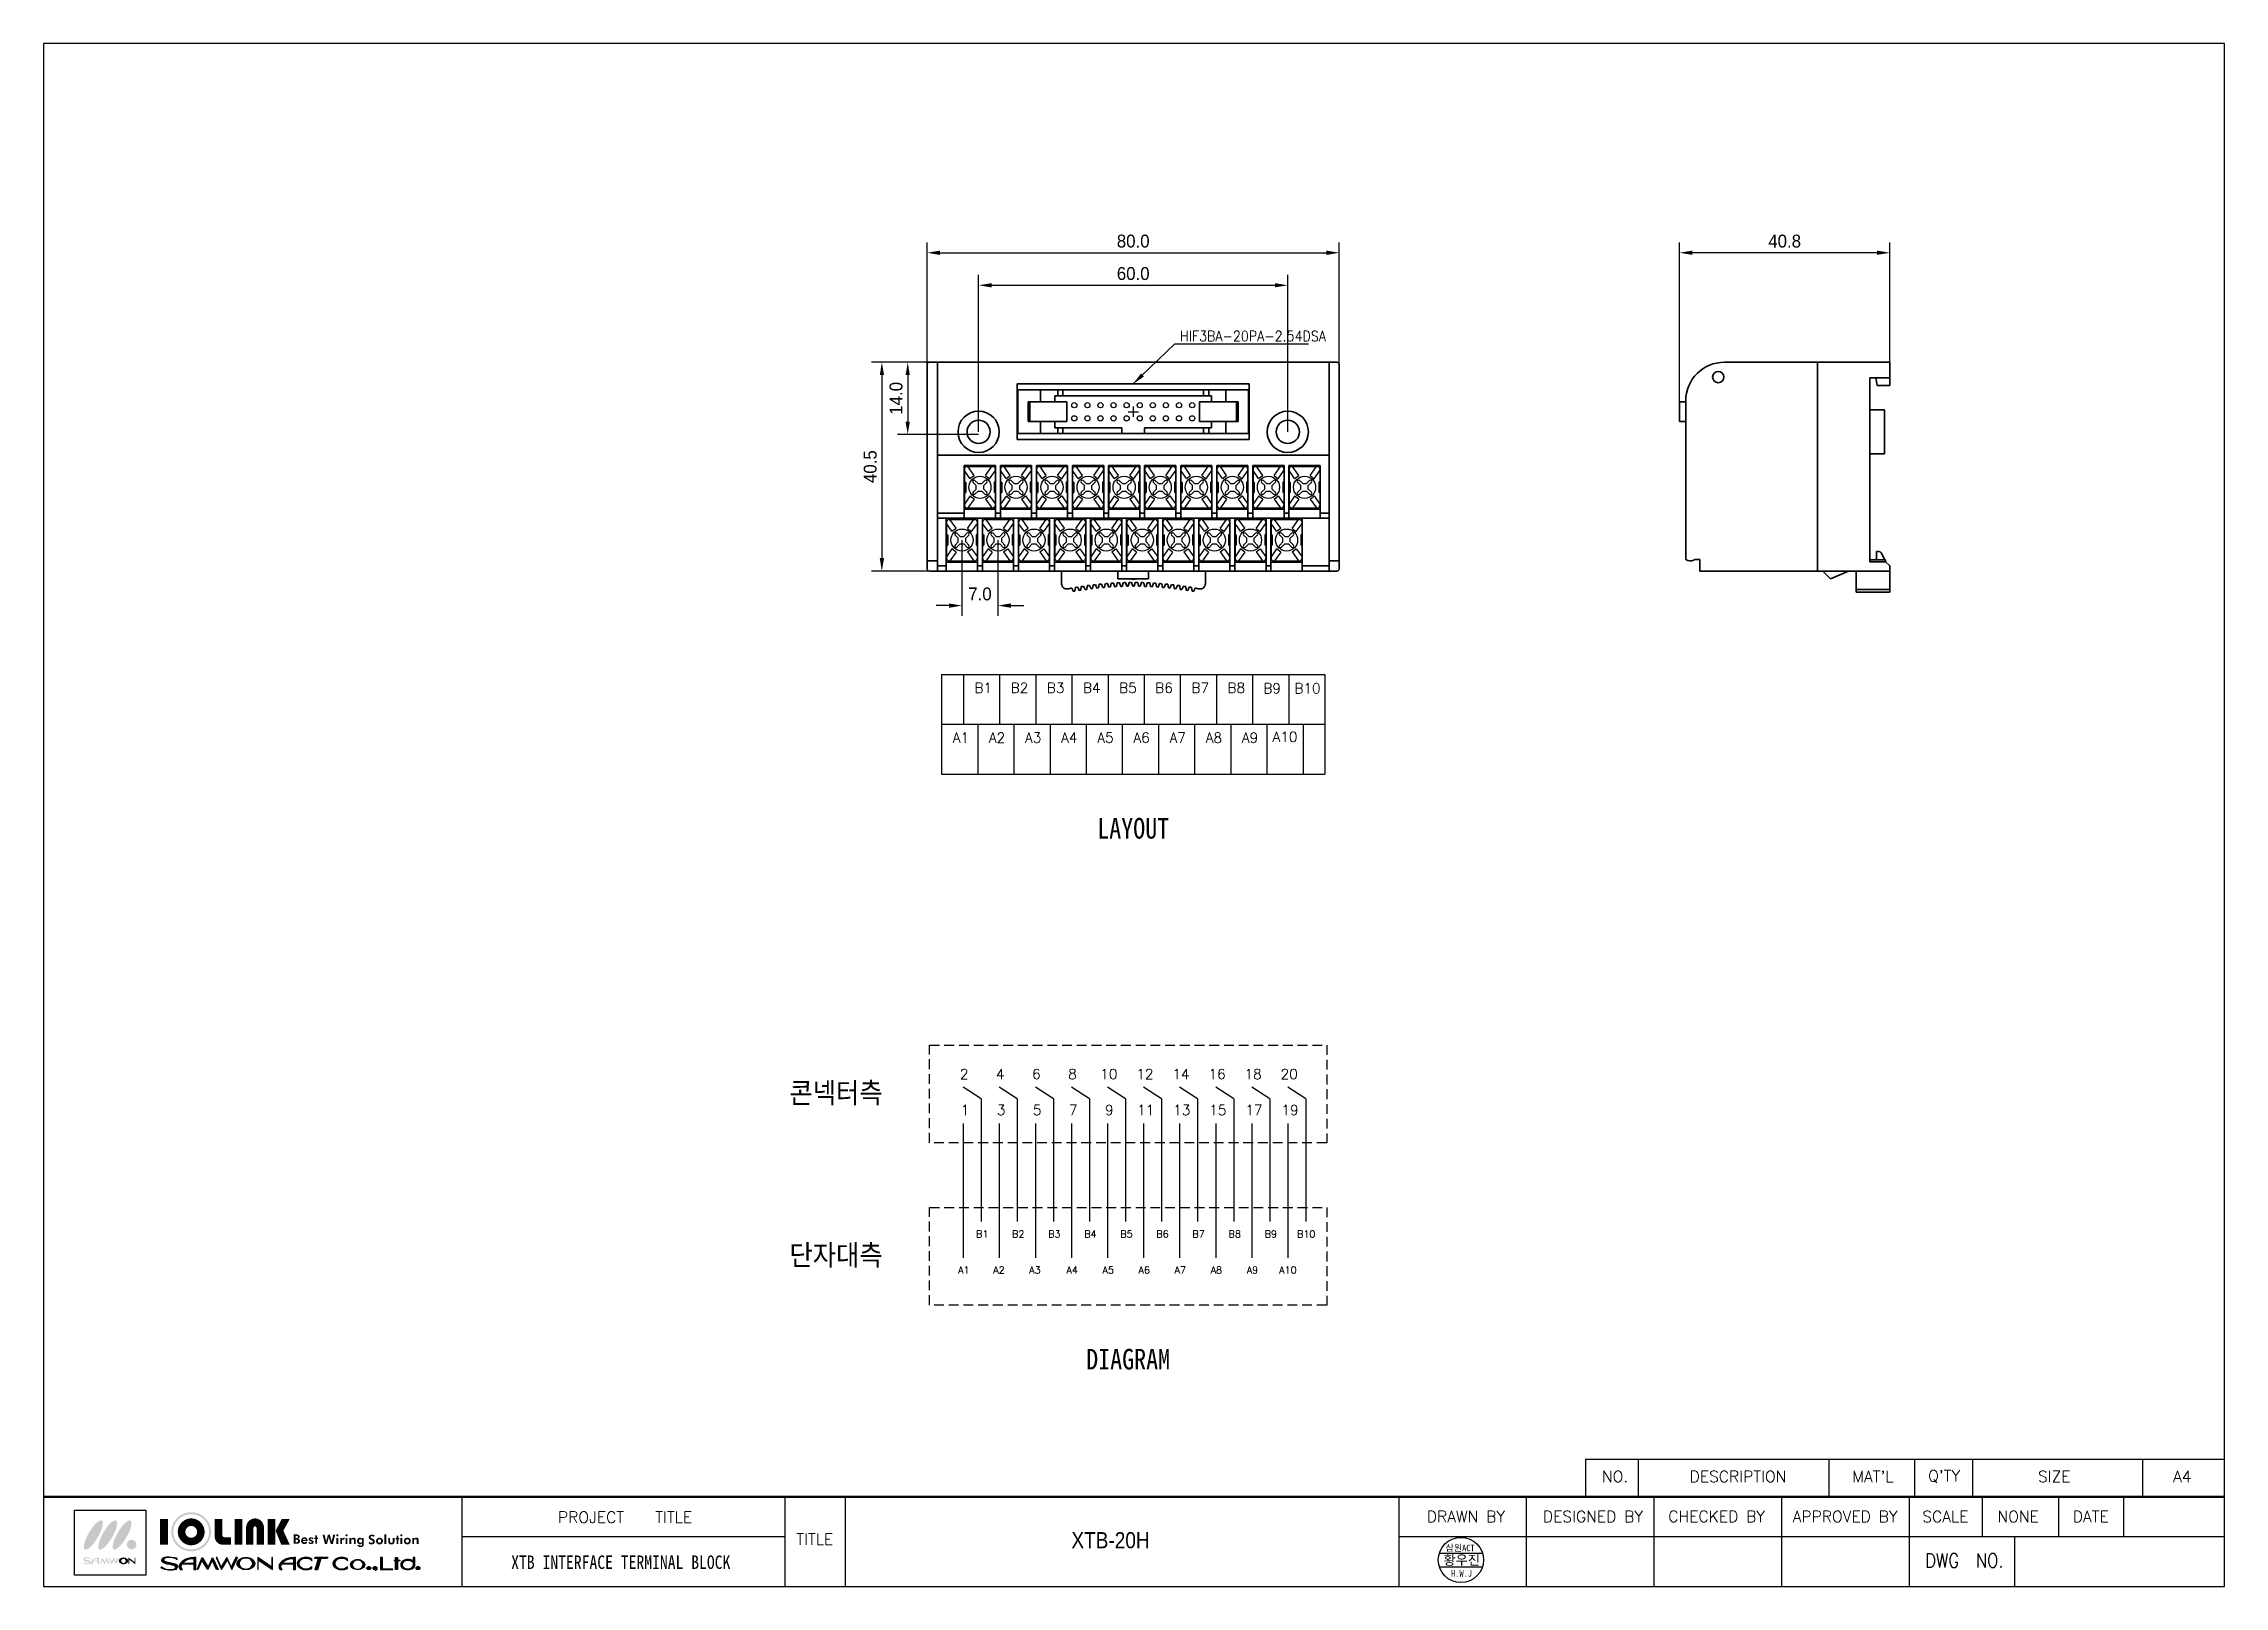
# Model space of a CAD drawing. Extents: x 295 to 2531, y 240 to 845.
# Drawn here: x 295.1 to 718.3, y 545.4 to 844.7 of the extents above; entities that cross this region are included whole.
import ezdxf
from ezdxf.enums import TextEntityAlignment as Align

# ---------------------------------------------------------------- set-up
doc = ezdxf.new("R2010")
doc.units = 0
doc.header["$LTSCALE"] = 0.1
doc.linetypes.add('HIDDEN', pattern=[9.525, 6.35, -3.175])
doc.layers.get('0').update_dxf_attribs({"linetype": 'CONTINUOUS'})
doc.layers.get('DEFPOINTS').update_dxf_attribs({"linetype": 'CONTINUOUS'})
for name, color, linetype in [('_______1', 160, 'CONTINUOUS'), ('S', 3, 'CONTINUOUS'), ('SHEET', 7, 'CONTINUOUS')]:
    doc.layers.add(name, color=color, linetype=linetype)
doc.layers.add('가시적인 것(ISO)', color=7, linetype='CONTINUOUS', lineweight=35)
doc.styles.add('ROMANS', font='romans', dxfattribs={"width": 0.9})
doc.styles.get("Standard").update_dxf_attribs({"font": 'simplex.shx', "width": 0.9})
doc.styles.add('굴림', font='', dxfattribs={"width": 0.9})
doc.styles.add('주 문자 (ISO)', font='')
doc.styles.get('굴림').set_extended_font_data('GulimChe')
doc.styles.get('주 문자 (ISO)').set_extended_font_data('Dotum')
doc.dimstyles.new('기본값 (ISO)', dxfattribs={"dimtxt": 2.5, "dimasz": 2.5, "dimexe": 2, "dimexo": 0, "dimgap": 1, "dimtad": 1, "dimdec": 1, "dimrnd": 1e-08, "dimzin": 0, "dimdsep": 46, "dimtxsty": '주 문자 (ISO)', "dimcen": 0.09, "dimdle": 10, "dimclrd": 1, "dimclre": 1, "dimclrt": 256, "dimadec": 1, "dimazin": 0, "dimtfac": 0.6, "dimtofl": 0, "dimtmove": 0, "dimatfit": 3, "dimfxl": 1, "dimtolj": 1, "dimtzin": 0, "dimlwd": -1, "dimlwe": -1, "dimarcsym": 0})

msp = doc.modelspace()

# ---------------------------------------------------------------- texts
at = {"color": 7}
for s, height, p in [('B1', 1.948, (475.76, 718.72)), ('B2', 1.948, (482.78, 718.72)), ('B3', 1.948, (489.79, 718.72)), ('B4', 1.948, (496.81, 718.72)), ('B5', 1.948, (503.82, 718.72)), ('B6', 1.948, (510.84, 718.72)), ('B7', 1.948, (517.85, 718.72)), ('B8', 1.948, (524.86, 718.72)), ('B9', 1.948, (531.81, 718.63)), ('B10', 1.948, (537.84, 718.63)), ('A10', 1.948, (533.6, 709.21)), ('A1', 1.948, (471.53, 709.06)), ('A2', 1.948, (478.54, 709.06)), ('A3', 1.948, (485.56, 709.06)), ('A4', 1.948, (492.57, 709.06)), ('A5', 1.948, (499.59, 709.06)), ('A6', 1.948, (506.6, 709.06)), ('A7', 1.948, (513.62, 709.06)), ('A8', 1.948, (520.63, 709.06)), ('A9', 1.948, (527.64, 709.06)), ('2', 1.95, (472.93, 643.81)), ('4', 1.95, (479.93, 643.81)), ('6', 1.95, (486.93, 643.81)), ('8', 1.95, (493.93, 643.81)), ('10', 1.948, (500.16, 643.81)), ('12', 1.948, (507.16, 643.81)), ('14', 1.948, (514.16, 643.81)), ('16', 1.948, (521.16, 643.81)), ('18', 1.948, (528.16, 643.81)), ('20', 1.948, (535.16, 643.81)), ('1', 1.95, (473.09, 636.83)), ('3', 1.95, (480.09, 636.83)), ('5', 1.95, (487.09, 636.83)), ('7', 1.95, (494.09, 636.83)), ('9', 1.95, (501.09, 636.83)), ('11', 1.948, (507.32, 636.83)), ('13', 1.948, (514.32, 636.83)), ('15', 1.948, (521.32, 636.83)), ('17', 1.948, (528.32, 636.83)), ('19', 1.948, (535.32, 636.83)), ('B1', 1.364, (476.06, 613.08)), ('B2', 1.364, (483.06, 613.08)), ('B3', 1.364, (490.06, 613.08)), ('B4', 1.364, (497.06, 613.08)), ('B5', 1.364, (504.06, 613.08)), ('B6', 1.364, (511.06, 613.08)), ('B7', 1.364, (518.06, 613.08)), ('B8', 1.364, (525.06, 613.08)), ('B9', 1.364, (532.06, 613.08)), ('B10', 1.364, (538.36, 613.08)), ('A1', 1.364, (472.59, 606.06)), ('A2', 1.364, (479.4, 606.06)), ('A3', 1.364, (486.37, 606.06)), ('A4', 1.364, (493.59, 606.06)), ('A5', 1.364, (500.59, 606.06)), ('A6', 1.364, (507.59, 606.06)), ('A7', 1.364, (514.59, 606.06)), ('A8', 1.364, (521.59, 606.06)), ('A9', 1.364, (528.59, 606.06)), ('A10', 1.364, (534.89, 606.06))]:
    msp.add_text(s, height=height, dxfattribs=at).set_placement(p)
at = {"color": 7, "insert": (515.65, 786.93), "char_height": 2, "attachment_point": 7}
msp.add_mtext('\\A1;HIF3BA-20PA-2.54DSA', dxfattribs=at)
at = {"char_height": 4, "width": 30.393, "attachment_point": 5}
for s, insert in [('{\\fGulimChe|b0|i0|c129|p49;LAYOUT}', (506.56, 692.42)), ('{\\fGulimChe|b0|i0|c129|p49;콘넥터측}', (448.89, 640.93)), ('{\\fGulimChe|b0|i0|c129|p49;단자대측}', (448.89, 609.45)), ('{\\fGulimChe|b0|i0|c129|p49;DIAGRAM}', (505.58, 589.44))]:
    msp.add_mtext(s, dxfattribs=dict(at, insert=insert))
at = {"color": 0, "attachment_point": 5}
for s, insert, char_height, width in [('{\\fDotum|b0|i0|c129|p50;XTB-20H}', (502.16, 554.34), 3.1342, 59.1453), ('{\\fGulimChe|b0|i0|c129|p49;XTB INTERFACE TERMINAL BLOCK}', (407.11, 550.07), 2.6119, 54.3388)]:
    msp.add_mtext(s, dxfattribs=dict(at, insert=insert, char_height=char_height, width=width))
at = {"layer": 'SHEET'}
for s, height, style, p in [('NO.', 2.202, 'ROMANS', (600.08, 566.72)), ('DESCRIPTION', 2.2017, 'ROMANS', (623.94, 566.72)), ("MAT'L", 2.202, 'ROMANS', (650.13, 566.72)), ("Q'TY", 2.202, 'ROMANS', (663.94, 566.72)), ('SIZE', 2.202, 'ROMANS', (685.31, 566.72)), ('A4', 2.202, 'ROMANS', (710.17, 566.72)), ('PROJECT   TITLE', 2.2017, 'ROMANS', (407.94, 558.82)), ('DRAWN BY', 2.202, 'ROMANS', (571.14, 558.95)), ('DESIGNED BY', 2.2017, 'ROMANS', (595.79, 558.95)), ('CHECKED BY', 2.202, 'ROMANS', (619.79, 558.98)), ('APPROVED BY', 2.2017, 'ROMANS', (644.73, 558.95)), ('SCALE', 2.202, 'ROMANS', (664.18, 558.94)), ('NONE', 2.202, 'ROMANS', (678.31, 558.94)), ('DATE', 2.202, 'ROMANS', (692.39, 558.94)), ('TITLE', 2.202, 'ROMANS', (444.77, 554.53)), ('황우진', 1.881, '굴림', (570.32, 550.56)), ('H.W.J', 1.254, '굴림', (570.28, 547.91))]:
    msp.add_text(s, height=height, dxfattribs=dict(at, style=style)).set_placement(p, align=Align.MIDDLE)
at = {"layer": 'SHEET', "ltscale": 0.1, "style": '굴림'}
msp.add_text('삼원ACT', height=1.254, dxfattribs=at).set_placement((569.99, 552.89), align=Align.MIDDLE)
at = {"layer": 'SHEET', "style": 'ROMANS', "width": 0.85}
msp.add_text('DWG  NO.', height=2.752, dxfattribs=at).set_placement((667.86, 550.41), align=Align.MIDDLE)

# ---------------------------------------------------------------- blocks, each defined once
blk = doc.blocks.new('AI9-BLK8')
at = {"layer": '_______1'}
h = blk.add_hatch(color=7, dxfattribs=at)
edge = h.paths.add_edge_path()
edge.add_spline(control_points=[(1.18, -0.38), (1.11, -0.52), (1.02, -0.64), (0.9, -0.73), (0.78, -0.83), (0.64, -0.91), (0.5, -0.95), (0.34, -1), (0.17, -1.03), (0, -1.03), (-0.17, -1.03), (-0.34, -1), (-0.5, -0.95), (-0.64, -0.91), (-0.78, -0.83), (-0.9, -0.73), (-1.01, -0.64), (-1.11, -0.52), (-1.17, -0.38), (-1.24, -0.27), (-1.27, -0.14), (-1.27, 0), (-1.27, 0.13), (-1.24, 0.26), (-1.17, 0.38), (-1.11, 0.52), (-1.01, 0.63), (-0.9, 0.73), (-0.78, 0.83), (-0.64, 0.9), (-0.5, 0.95), (-0.34, 1), (-0.17, 1.03), (0, 1.03), (0.17, 1.03), (0.34, 1), (0.5, 0.95), (0.64, 0.9), (0.78, 0.83), (0.9, 0.73), (1.02, 0.63), (1.11, 0.52), (1.18, 0.38), (1.24, 0.26), (1.27, 0.13), (1.27, 0), (1.27, -0.14), (1.24, -0.27), (1.18, -0.38)], knot_values=[0, 0, 0, 0, 1, 1, 1, 2, 2, 2, 3, 3, 3, 4, 4, 4, 5, 5, 5, 6, 6, 6, 7, 7, 7, 8, 8, 8, 9, 9, 9, 10, 10, 10, 11, 11, 11, 12, 12, 12, 13, 13, 13, 14, 14, 14, 15, 15, 15, 16, 16, 16, 16], degree=3, periodic=0)
edge = h.paths.add_edge_path(flags=16)
edge.add_spline(control_points=[(1.52, 0.4), (1.43, 0.56), (1.31, 0.69), (1.15, 0.79), (1, 0.9), (0.83, 0.98), (0.65, 1.04), (0.44, 1.09), (0.22, 1.13), (0, 1.13), (-0.22, 1.13), (-0.44, 1.09), (-0.65, 1.04), (-0.83, 0.98), (-1, 0.9), (-1.15, 0.79), (-1.3, 0.69), (-1.42, 0.56), (-1.52, 0.4), (-1.59, 0.28), (-1.63, 0.14), (-1.63, 0), (-1.63, -0.15), (-1.59, -0.29), (-1.52, -0.41), (-1.42, -0.56), (-1.3, -0.7), (-1.15, -0.8), (-1, -0.91), (-0.83, -0.99), (-0.65, -1.04), (-0.44, -1.1), (-0.22, -1.13), (0, -1.13), (0.22, -1.13), (0.44, -1.1), (0.65, -1.04), (0.83, -0.99), (1, -0.91), (1.15, -0.8), (1.31, -0.7), (1.43, -0.56), (1.52, -0.41), (1.59, -0.29), (1.63, -0.15), (1.63, 0), (1.63, 0.14), (1.59, 0.28), (1.52, 0.4)], knot_values=[0, 0, 0, 0, 1, 1, 1, 2, 2, 2, 3, 3, 3, 4, 4, 4, 5, 5, 5, 6, 6, 6, 7, 7, 7, 8, 8, 8, 9, 9, 9, 10, 10, 10, 11, 11, 11, 12, 12, 12, 13, 13, 13, 14, 14, 14, 15, 15, 15, 16, 16, 16, 16], degree=3, periodic=0)
at = {"layer": '_______1', "color": 7}
for points in [[(1.52, 0.4), (1.43, 0.56), (1.31, 0.69), (1.15, 0.79), (1, 0.9), (0.83, 0.98), (0.65, 1.04), (0.44, 1.09), (0.22, 1.13), (0, 1.13), (-0.22, 1.13), (-0.44, 1.09), (-0.65, 1.04), (-0.83, 0.98), (-1, 0.9), (-1.15, 0.79), (-1.3, 0.69), (-1.42, 0.56), (-1.52, 0.4), (-1.59, 0.28), (-1.63, 0.14), (-1.63, 0), (-1.63, -0.15), (-1.59, -0.29), (-1.52, -0.41), (-1.42, -0.56), (-1.3, -0.7), (-1.15, -0.8), (-1, -0.91), (-0.83, -0.99), (-0.65, -1.04), (-0.44, -1.1), (-0.22, -1.13), (0, -1.13), (0.22, -1.13), (0.44, -1.1), (0.65, -1.04), (0.83, -0.99), (1, -0.91), (1.15, -0.8), (1.31, -0.7), (1.43, -0.56), (1.52, -0.41), (1.59, -0.29), (1.63, -0.15), (1.63, 0), (1.63, 0.14), (1.59, 0.28), (1.52, 0.4)], [(1.18, -0.38), (1.11, -0.52), (1.02, -0.64), (0.9, -0.73), (0.78, -0.83), (0.64, -0.91), (0.5, -0.95), (0.34, -1), (0.17, -1.03), (0, -1.03), (-0.17, -1.03), (-0.34, -1), (-0.5, -0.95), (-0.64, -0.91), (-0.78, -0.83), (-0.9, -0.73), (-1.01, -0.64), (-1.11, -0.52), (-1.17, -0.38), (-1.24, -0.27), (-1.27, -0.14), (-1.27, 0), (-1.27, 0.13), (-1.24, 0.26), (-1.17, 0.38), (-1.11, 0.52), (-1.01, 0.63), (-0.9, 0.73), (-0.78, 0.83), (-0.64, 0.9), (-0.5, 0.95), (-0.34, 1), (-0.17, 1.03), (0, 1.03), (0.17, 1.03), (0.34, 1), (0.5, 0.95), (0.64, 0.9), (0.78, 0.83), (0.9, 0.73), (1.02, 0.63), (1.11, 0.52), (1.18, 0.38), (1.24, 0.26), (1.27, 0.13), (1.27, 0), (1.27, -0.14), (1.24, -0.27), (1.18, -0.38)]]:
    blk.add_open_spline(points, degree=3, knots=[0, 0, 0, 0, 1, 1, 1, 2, 2, 2, 3, 3, 3, 4, 4, 4, 5, 5, 5, 6, 6, 6, 7, 7, 7, 8, 8, 8, 9, 9, 9, 10, 10, 10, 11, 11, 11, 12, 12, 12, 13, 13, 13, 14, 14, 14, 15, 15, 15, 16, 16, 16, 16], dxfattribs=at)
blk = doc.blocks.new('A$C69525F90')
for p, q in [((0, 0), (0, 8.5)), ((21.35, 4.25), (23.35, 4.25)), ((22.35, 5.25), (22.35, 3.25))]:
    blk.add_line(p, q)
for centre in [(10.92, 5.52), (13.46, 5.52), (16, 5.52), (18.54, 5.52), (21.08, 5.52), (23.62, 5.52), (26.16, 5.52), (28.7, 5.52), (31.24, 5.52), (33.78, 5.52), (10.92, 2.98), (13.46, 2.98), (16, 2.98), (18.54, 2.98), (21.08, 2.98), (23.62, 2.98), (26.16, 2.98), (28.7, 2.98), (31.24, 2.98), (33.78, 2.98)]:
    blk.add_circle(centre, 0.5)
at = {"layer": '가시적인 것(ISO)'}
for p, q in [((0, 8.5), (4.35, 8.5)), ((4.35, 8.5), (4.35, 6.15)), ((4.35, 8.5), (7.7, 8.5)), ((7.7, 7.35), (7.7, 8.5)), ((7.7, 8.5), (8.7, 8.5)), ((8.7, 7.35), (8.7, 8.5)), ((8.7, 8.5), (36, 8.5)), ((36, 7.35), (36, 8.5)), ((36, 8.5), (37, 8.5)), ((37, 8.5), (37, 7.35)), ((37, 8.5), (40.35, 8.5)), ((40.35, 6.15), (40.35, 8.5)), ((40.35, 8.5), (44.7, 8.5)), ((44.7, 8.5), (44.7, 0)), ((2.31, 6.15), (1.95, 6.15)), ((1.95, 2.35), (1.95, 6.15)), ((9.5, 6.15), (2.31, 6.15)), ((2.31, 2.35), (2.31, 6.15)), ((7.13, 7.35), (7.7, 7.35)), ((7.13, 6.15), (7.13, 7.35)), ((7.7, 7.35), (8.7, 7.35)), ((8.7, 7.35), (36, 7.35)), ((9.5, 2.35), (9.5, 6.15)), ((42.39, 6.15), (35.2, 6.15)), ((35.2, 2.35), (35.2, 6.15)), ((36, 7.35), (37, 7.35)), ((37, 7.35), (37.57, 7.35)), ((37.57, 7.35), (37.57, 6.15)), ((42.75, 6.15), (42.39, 6.15)), ((42.39, 2.35), (42.39, 6.15)), ((42.75, 2.35), (42.75, 6.15)), ((2.31, 2.35), (1.95, 2.35)), ((9.5, 2.35), (2.31, 2.35)), ((4.35, 2.35), (4.35, 0)), ((7.13, 1.15), (7.13, 2.35)), ((7.7, 1.15), (7.13, 1.15)), ((7.7, 0), (7.7, 1.15)), ((8.7, 1.15), (7.7, 1.15)), ((8.7, 0), (8.7, 1.15)), ((20.14, 1.15), (8.7, 1.15)), ((20.14, 0), (20.14, 1.15)), ((36, 1.15), (24.56, 1.15)), ((24.56, 1.15), (24.56, 0)), ((42.39, 2.35), (35.2, 2.35)), ((36, 0), (36, 1.15)), ((37, 1.15), (36, 1.15)), ((37, 1.15), (37, 0)), ((37.57, 1.15), (37, 1.15)), ((37.57, 2.35), (37.57, 1.15)), ((40.35, 0), (40.35, 2.35)), ((42.75, 2.35), (42.39, 2.35)), ((4.35, 0), (0, 0)), ((7.7, 0), (4.35, 0)), ((8.7, 0), (7.7, 0)), ((20.14, 0), (8.7, 0)), ((24.56, 0), (20.14, 0)), ((36, 0), (24.56, 0)), ((37, 0), (36, 0)), ((40.35, 0), (37, 0)), ((44.7, 0), (40.35, 0))]:
    blk.add_line(p, q, dxfattribs=at)
blk = doc.blocks.new('*D34')
at = {"color": 1, "transparency": 16777216}
for p, q in [((476.56, 769.35), (476.56, 799.78)), ((479.06, 797.78), (534.06, 797.78)), ((536.56, 769.35), (536.56, 799.78))]:
    blk.add_line(p, q, dxfattribs=at)
for points in [[(479.06, 798.2), (479.06, 797.37), (476.56, 797.78)], [(534.06, 798.2), (534.06, 797.37), (536.56, 797.78)]]:
    blk.add_solid(points, dxfattribs=at)
at = {"layer": 'DEFPOINTS', "color": 0, "transparency": 16777216}
for p in [(536.56, 797.78), (476.56, 769.35), (536.56, 769.35)]:
    blk.add_point(p, dxfattribs=at)
at = {"transparency": 16777216, "insert": (506.56, 800.04), "char_height": 2.5, "attachment_point": 5, "style": '주 문자 (ISO)'}
blk.add_mtext('\\A1;60.0', dxfattribs=at)
blk = doc.blocks.new('*D35')
at = {"color": 1, "transparency": 16777216}
for p, q in [((466.56, 782.35), (466.56, 806.09)), ((546.56, 782.35), (546.56, 806.09)), ((469.06, 804.09), (544.06, 804.09))]:
    blk.add_line(p, q, dxfattribs=at)
for points in [[(469.06, 804.51), (469.06, 803.67), (466.56, 804.09)], [(544.06, 804.51), (544.06, 803.67), (546.56, 804.09)]]:
    blk.add_solid(points, dxfattribs=at)
at = {"layer": 'DEFPOINTS', "color": 0, "transparency": 16777216}
for p in [(546.56, 804.09), (466.56, 782.35), (546.56, 782.35)]:
    blk.add_point(p, dxfattribs=at)
at = {"transparency": 16777216, "insert": (506.56, 806.34), "char_height": 2.5, "attachment_point": 5, "style": '주 문자 (ISO)'}
blk.add_mtext('\\A1;80.0', dxfattribs=at)
blk = doc.blocks.new('*D36')
at = {"color": 1, "transparency": 16777216}
for p, q in [((473.32, 748.35), (473.32, 733.65)), ((480.32, 748.35), (480.32, 733.65)), ((470.82, 735.65), (468.32, 735.65)), ((482.82, 735.65), (485.32, 735.65))]:
    blk.add_line(p, q, dxfattribs=at)
for points in [[(470.82, 736.07), (470.82, 735.23), (473.32, 735.65)], [(482.82, 736.07), (482.82, 735.23), (480.32, 735.65)]]:
    blk.add_solid(points, dxfattribs=at)
at = {"layer": 'DEFPOINTS', "color": 0, "transparency": 16777216}
for p in [(473.32, 748.35), (480.32, 748.35), (480.32, 735.65)]:
    blk.add_point(p, dxfattribs=at)
at = {"transparency": 16777216, "insert": (476.82, 737.9), "char_height": 2.5, "attachment_point": 5, "style": '주 문자 (ISO)'}
blk.add_mtext('\\A1;7.0', dxfattribs=at)
blk = doc.blocks.new('*D37')
at = {"color": 1, "transparency": 16777216}
for p, q in [((612.59, 775.15), (612.59, 806.09)), ((653.39, 782.85), (653.39, 806.09)), ((650.89, 804.09), (615.09, 804.09))]:
    blk.add_line(p, q, dxfattribs=at)
for points in [[(615.09, 804.51), (615.09, 803.67), (612.59, 804.09)], [(650.89, 804.51), (650.89, 803.67), (653.39, 804.09)]]:
    blk.add_solid(points, dxfattribs=at)
at = {"layer": 'DEFPOINTS', "color": 0, "transparency": 16777216}
for p in [(612.59, 804.09), (653.39, 782.85), (612.59, 775.15)]:
    blk.add_point(p, dxfattribs=at)
at = {"transparency": 16777216, "insert": (632.99, 806.34), "char_height": 2.5, "attachment_point": 5, "style": '주 문자 (ISO)'}
blk.add_mtext('\\A1;40.8', dxfattribs=at)
blk = doc.blocks.new('*D59')
at = {"color": 1, "transparency": 16777216}
for p, q in [((467.06, 782.85), (455.78, 782.85)), ((457.78, 780.35), (457.78, 744.85)), ((467.06, 742.35), (455.78, 742.35))]:
    blk.add_line(p, q, dxfattribs=at)
for points in [[(457.37, 780.35), (458.2, 780.35), (457.78, 782.85)], [(457.37, 744.85), (458.2, 744.85), (457.78, 742.35)]]:
    blk.add_solid(points, dxfattribs=at)
at = {"layer": 'DEFPOINTS', "color": 0, "transparency": 16777216}
for p in [(467.06, 782.85), (457.78, 742.35), (467.06, 742.35)]:
    blk.add_point(p, dxfattribs=at)
at = {"transparency": 16777216, "insert": (455.53, 762.6), "char_height": 2.5, "attachment_point": 5, "rotation": 90, "style": '주 문자 (ISO)'}
blk.add_mtext('\\A1;40.5', dxfattribs=at)
blk = doc.blocks.new('*D60')
at = {"color": 1, "transparency": 16777216}
for p, q in [((467.06, 782.85), (460.8, 782.85)), ((462.8, 780.35), (462.8, 771.35)), ((476.56, 768.85), (460.8, 768.85))]:
    blk.add_line(p, q, dxfattribs=at)
for points in [[(462.38, 780.35), (463.21, 780.35), (462.8, 782.85)], [(462.38, 771.35), (463.21, 771.35), (462.8, 768.85)]]:
    blk.add_solid(points, dxfattribs=at)
at = {"layer": 'DEFPOINTS', "color": 0, "transparency": 16777216}
for p in [(467.06, 782.85), (462.8, 768.85), (476.56, 768.85)]:
    blk.add_point(p, dxfattribs=at)
at = {"transparency": 16777216, "insert": (460.54, 775.85), "char_height": 2.5, "attachment_point": 5, "rotation": 90, "style": '주 문자 (ISO)'}
blk.add_mtext('\\A1;14.0', dxfattribs=at)

# ---------------------------------------------------------------- dimensions: what is measured, and where the dimension line sits
for base, p1, p2, picture, middle in [((546.56, 804.09), (466.56, 782.35), (546.56, 782.35), '*D35', (506.56, 806.34)), ((612.59, 804.09), (653.39, 782.85), (612.59, 775.15), '*D37', (632.99, 806.34)), ((536.56, 797.78), (476.56, 769.35), (536.56, 769.35), '*D34', (506.56, 800.04)), ((480.32, 735.65), (473.32, 748.35), (480.32, 748.35), '*D36', (476.82, 737.9))]:
    dim = msp.add_linear_dim(base=base, p1=p1, p2=p2, dimstyle='기본값 (ISO)')
    dim.commit()
    dim.dimension.update_dxf_attribs({"geometry": picture, "text_midpoint": middle})
for base, p2, picture, middle in [((457.78, 742.35), (467.06, 742.35), '*D59', (455.53, 762.6)), ((462.8, 768.85), (476.56, 768.85), '*D60', (460.54, 775.85))]:
    dim = msp.add_linear_dim(base=base, p1=(467.06, 782.85), p2=p2, angle=90, dimstyle='기본값 (ISO)')
    dim.commit()
    dim.dimension.update_dxf_attribs({"geometry": picture, "text_midpoint": middle})

# ---------------------------------------------------------------- hatches: boundary and pattern name
at = {"layer": '_______1'}
h = msp.add_hatch(color=7, dxfattribs=at)
edge = h.paths.add_edge_path()
edge.add_spline(control_points=[(326.95, 554.68), (326.77, 554.27), (326.52, 553.9), (326.2, 553.58), (325.86, 553.26), (325.49, 553.01), (325.07, 552.84), (324.65, 552.67), (324.2, 552.59), (323.74, 552.59), (323.27, 552.59), (322.83, 552.67), (322.41, 552.84), (322, 553.01), (321.62, 553.26), (321.29, 553.58), (320.96, 553.91), (320.71, 554.28), (320.54, 554.69), (320.36, 555.09), (320.28, 555.53), (320.28, 555.99), (320.28, 556.45), (320.36, 556.88), (320.54, 557.3), (320.71, 557.71), (320.96, 558.08), (321.29, 558.4), (321.62, 558.73), (321.99, 558.97), (322.4, 559.13), (322.82, 559.3), (323.26, 559.38), (323.74, 559.38), (324.22, 559.38), (324.67, 559.3), (325.08, 559.13), (325.5, 558.96), (325.87, 558.72), (326.2, 558.4), (326.53, 558.08), (326.78, 557.71), (326.95, 557.3), (327.12, 556.88), (327.21, 556.45), (327.21, 555.99), (327.21, 555.53), (327.12, 555.09), (326.95, 554.68), (326.95, 554.68), (326.95, 554.68), (326.95, 554.68)], knot_values=[0, 0, 0, 0, 1, 1, 1, 2, 2, 2, 3, 3, 3, 4, 4, 4, 5, 5, 5, 6, 6, 6, 7, 7, 7, 8, 8, 8, 9, 9, 9, 10, 10, 10, 11, 11, 11, 12, 12, 12, 13, 13, 13, 14, 14, 14, 15, 15, 15, 16, 16, 16, 17, 17, 17, 17], degree=3, periodic=0)
edge = h.paths.add_edge_path(flags=16)
edge.add_spline(control_points=[(327.32, 557.45), (327.12, 557.9), (326.84, 558.31), (326.47, 558.68), (326.11, 559.03), (325.7, 559.3), (325.24, 559.49), (324.77, 559.68), (324.27, 559.77), (323.74, 559.77), (323.21, 559.77), (322.71, 559.68), (322.25, 559.49), (321.79, 559.31), (321.37, 559.04), (321.01, 558.68), (320.64, 558.31), (320.36, 557.9), (320.17, 557.45), (319.98, 556.99), (319.88, 556.5), (319.88, 555.99), (319.88, 555.48), (319.98, 554.99), (320.17, 554.54), (320.36, 554.08), (320.64, 553.68), (321.01, 553.31), (321.38, 552.95), (321.8, 552.67), (322.26, 552.48), (322.73, 552.3), (323.22, 552.2), (323.74, 552.2), (324.26, 552.2), (324.75, 552.3), (325.22, 552.48), (325.68, 552.67), (326.1, 552.95), (326.47, 553.31), (326.84, 553.67), (327.12, 554.08), (327.31, 554.53), (327.51, 554.99), (327.6, 555.48), (327.6, 555.99), (327.6, 556.5), (327.51, 556.99), (327.32, 557.45), (327.32, 557.45), (327.32, 557.45), (327.32, 557.45)], knot_values=[0, 0, 0, 0, 1, 1, 1, 2, 2, 2, 3, 3, 3, 4, 4, 4, 5, 5, 5, 6, 6, 6, 7, 7, 7, 8, 8, 8, 9, 9, 9, 10, 10, 10, 11, 11, 11, 12, 12, 12, 13, 13, 13, 14, 14, 14, 15, 15, 15, 16, 16, 16, 17, 17, 17, 17], degree=3, periodic=0)
h = msp.add_hatch(color=7, dxfattribs=at)
edge = h.paths.add_edge_path()
edge.add_spline(control_points=[(302.96, 552.86), (302.93, 553.15), (302.95, 553.45), (303.02, 553.74), (303.1, 554.06), (303.2, 554.37), (303.33, 554.67), (303.5, 555.08), (303.7, 555.48), (303.93, 555.86), (304.15, 556.24), (304.39, 556.6), (304.66, 556.96), (304.86, 557.22), (305.08, 557.46), (305.32, 557.69), (305.54, 557.89), (305.79, 558.05), (306.06, 558.18), (306.16, 558.22), (306.28, 558.22), (306.38, 558.16), (306.48, 558.1), (306.54, 558), (306.55, 557.89), (306.58, 557.59), (306.56, 557.29), (306.49, 557), (306.41, 556.69), (306.31, 556.37), (306.18, 556.07), (306, 555.66), (305.8, 555.27), (305.58, 554.89), (305.35, 554.51), (305.11, 554.14), (304.84, 553.79), (304.65, 553.53), (304.43, 553.28), (304.19, 553.06), (303.97, 552.85), (303.72, 552.69), (303.45, 552.57), (303.35, 552.52), (303.23, 552.53), (303.13, 552.58), (303.03, 552.64), (302.96, 552.74), (302.96, 552.86)], knot_values=[0, 0, 0, 0, 1, 1, 1, 2, 2, 2, 3, 3, 3, 4, 4, 4, 5, 5, 5, 6, 6, 6, 7, 7, 7, 8, 8, 8, 9, 9, 9, 10, 10, 10, 11, 11, 11, 12, 12, 12, 13, 13, 13, 14, 14, 14, 15, 15, 15, 16, 16, 16, 16], degree=3, periodic=0)
edge = h.paths.add_edge_path()
edge.add_spline(control_points=[(308.52, 552.86), (308.5, 553.15), (308.52, 553.45), (308.59, 553.74), (308.67, 554.06), (308.77, 554.37), (308.9, 554.67), (309.08, 555.08), (309.28, 555.48), (309.5, 555.86), (309.72, 556.24), (309.97, 556.6), (310.24, 556.96), (310.44, 557.22), (310.65, 557.46), (310.89, 557.69), (311.11, 557.89), (311.36, 558.05), (311.63, 558.18), (311.74, 558.22), (311.86, 558.22), (311.95, 558.16), (312.05, 558.1), (312.11, 558), (312.13, 557.89), (312.15, 557.59), (312.13, 557.29), (312.06, 557), (311.98, 556.69), (311.88, 556.37), (311.75, 556.07), (311.58, 555.66), (311.38, 555.27), (311.15, 554.89), (310.93, 554.51), (310.69, 554.14), (310.42, 553.79), (310.22, 553.53), (310, 553.28), (309.76, 553.06), (309.55, 552.85), (309.29, 552.69), (309.02, 552.57), (308.92, 552.52), (308.8, 552.53), (308.7, 552.58), (308.6, 552.64), (308.54, 552.74), (308.52, 552.86)], knot_values=[0, 0, 0, 0, 1, 1, 1, 2, 2, 2, 3, 3, 3, 4, 4, 4, 5, 5, 5, 6, 6, 6, 7, 7, 7, 8, 8, 8, 9, 9, 9, 10, 10, 10, 11, 11, 11, 12, 12, 12, 13, 13, 13, 14, 14, 14, 15, 15, 15, 16, 16, 16, 16], degree=3, periodic=0)
edge = h.paths.add_edge_path()
edge.add_spline(control_points=[(305.74, 552.86), (305.72, 553.15), (305.74, 553.45), (305.81, 553.74), (305.88, 554.06), (305.99, 554.37), (306.12, 554.67), (306.29, 555.08), (306.49, 555.48), (306.71, 555.86), (306.94, 556.24), (307.18, 556.6), (307.45, 556.96), (307.65, 557.22), (307.87, 557.46), (308.1, 557.69), (308.32, 557.89), (308.57, 558.05), (308.84, 558.18), (308.95, 558.22), (309.07, 558.22), (309.16, 558.16), (309.26, 558.1), (309.33, 558), (309.34, 557.89), (309.37, 557.59), (309.35, 557.29), (309.28, 557), (309.2, 556.69), (309.1, 556.37), (308.96, 556.07), (308.79, 555.66), (308.59, 555.27), (308.37, 554.89), (308.15, 554.51), (307.9, 554.14), (307.63, 553.79), (307.43, 553.53), (307.22, 553.28), (306.97, 553.06), (306.76, 552.85), (306.51, 552.69), (306.24, 552.57), (306.13, 552.52), (306.01, 552.53), (305.91, 552.58), (305.81, 552.64), (305.75, 552.74), (305.74, 552.86)], knot_values=[0, 0, 0, 0, 1, 1, 1, 2, 2, 2, 3, 3, 3, 4, 4, 4, 5, 5, 5, 6, 6, 6, 7, 7, 7, 8, 8, 8, 9, 9, 9, 10, 10, 10, 11, 11, 11, 12, 12, 12, 13, 13, 13, 14, 14, 14, 15, 15, 15, 16, 16, 16, 16], degree=3, periodic=0)
edge = h.paths.add_edge_path()
edge.add_spline(control_points=[(312.18, 552.58), (311.67, 552.58), (311.25, 553), (311.25, 553.52), (311.25, 554.03), (311.67, 554.45), (312.18, 554.45), (312.7, 554.45), (313.12, 554.03), (313.12, 553.52), (313.12, 553), (312.7, 552.58), (312.18, 552.58)], knot_values=[0, 0, 0, 0, 1, 1, 1, 2, 2, 2, 3, 3, 3, 4, 4, 4, 4], degree=3, periodic=0)
for points in [[(317.71, 553.48), (317.71, 558.49), (319.21, 558.49), (319.21, 553.48), (317.71, 553.48)], [(332.18, 553.48), (332.18, 558.49), (333.68, 558.49), (333.68, 553.48), (332.18, 553.48)], [(320.93, 550.57), (320.86, 550.65), (320.78, 550.73), (320.7, 550.78), (320.54, 550.85), (320.37, 550.9), (320.2, 550.94), (319.98, 550.98), (319.68, 551.01), (319.33, 551.01), (319.08, 551), (318.84, 550.97), (318.61, 550.88), (318.5, 550.8), (318.42, 550.69), (318.42, 550.56), (318.46, 550.42), (318.56, 550.31), (318.75, 550.21), (319.02, 550.14), (319.51, 550.05), (320.14, 549.93), (320.64, 549.77), (320.89, 549.64), (321.03, 549.5), (321.11, 549.3), (321.11, 549.14), (321.05, 548.98), (320.92, 548.84), (320.74, 548.7), (320.52, 548.62), (320.09, 548.55), (319.69, 548.54), (319.43, 548.56), (318.96, 548.61), (318.57, 548.7), (318.3, 548.78), (318.04, 548.89), (317.98, 548.96), (317.94, 549.1), (317.95, 549.17), (318.32, 548.97), (318.68, 548.81), (319.13, 548.7), (319.36, 548.67), (319.6, 548.66), (319.85, 548.65), (320.15, 548.68), (320.37, 548.73), (320.6, 548.86), (320.72, 549.01), (320.73, 549.13), (320.66, 549.28), (320.45, 549.42), (320.13, 549.53), (319.68, 549.63), (319.07, 549.72), (318.68, 549.82), (318.34, 549.97), (318.15, 550.15), (318.06, 550.31), (318.04, 550.44), (318.06, 550.59), (318.12, 550.72), (318.25, 550.87), (318.42, 550.98), (318.6, 551.04), (318.98, 551.12), (319.38, 551.14), (319.96, 551.1), (320.51, 551.02), (320.92, 550.94)], [(326.94, 548.65), (325.8, 550.51), (325, 548.65), (324.91, 548.65), (325.9, 551.01), (327.04, 549.08), (327.89, 551.01), (328.99, 548.65), (328.65, 548.65), (327.79, 550.51)], [(332.38, 551.01), (331.53, 549.14), (330.68, 551.01), (329.54, 549.14), (328.69, 551.01), (328.59, 551.01), (329.64, 548.65), (330.77, 550.57), (331.62, 548.65), (332.73, 551.01)], [(336.66, 551.01), (336.66, 548.65), (336.76, 548.65), (336.76, 550.56), (339.5, 548.65), (339.5, 551.01), (339.41, 551.01), (339.41, 549.14)], [(347.71, 550.78), (347.79, 551.07), (347.83, 551.07), (350.2, 551.07), (350.23, 551.07), (350.14, 550.78), (350.13, 550.78), (348.95, 550.78), (348.93, 550.78), (348.26, 548.64), (348.25, 548.64), (347.82, 548.64), (347.79, 548.64), (348.46, 550.78), (348.43, 550.78)], [(360.5, 551.01), (360.5, 548.65), (362.87, 548.65), (362.87, 548.75), (360.88, 548.75), (360.88, 551.01)], [(363.41, 551.01), (363.79, 551.01), (363.79, 550.46), (364.26, 550.46), (364.26, 550.37), (363.79, 550.37), (363.79, 548.65), (363.41, 548.65), (363.41, 550.37), (363.22, 550.37), (363.22, 550.46), (363.41, 550.46)]]:
    msp.add_hatch(color=7, dxfattribs=at).paths.add_polyline_path(points)
h = msp.add_hatch(color=7, dxfattribs=at)
edge = h.paths.add_edge_path(flags=16)
edge.add_spline(control_points=[(322.61, 555.98), (322.61, 555.66), (322.72, 555.39), (322.94, 555.17), (323.16, 554.95), (323.43, 554.84), (323.75, 554.84), (324.07, 554.84), (324.34, 554.95), (324.56, 555.17), (324.78, 555.39), (324.89, 555.66), (324.89, 555.98), (324.89, 556.29), (324.78, 556.56), (324.55, 556.78), (324.33, 557.01), (324.06, 557.12), (323.75, 557.12), (323.43, 557.12), (323.17, 557.01), (322.94, 556.78), (322.72, 556.56), (322.61, 556.29), (322.61, 555.98), (322.61, 555.98), (322.61, 555.98), (322.61, 555.98)], knot_values=[0, 0, 0, 0, 1, 1, 1, 2, 2, 2, 3, 3, 3, 4, 4, 4, 5, 5, 5, 6, 6, 6, 7, 7, 7, 8, 8, 8, 9, 9, 9, 9], degree=3, periodic=0)
edge = h.paths.add_edge_path()
edge.add_spline(control_points=[(321.14, 555.98), (321.14, 556.32), (321.21, 556.65), (321.34, 556.97), (321.47, 557.28), (321.66, 557.56), (321.91, 557.81), (322.15, 558.05), (322.43, 558.24), (322.75, 558.38), (323.08, 558.51), (323.41, 558.58), (323.74, 558.58), (324.09, 558.58), (324.42, 558.52), (324.74, 558.38), (325.06, 558.25), (325.34, 558.06), (325.59, 557.81), (325.83, 557.57), (326.02, 557.28), (326.15, 556.96), (326.28, 556.64), (326.35, 556.31), (326.35, 555.98), (326.35, 555.68), (326.3, 555.39), (326.2, 555.1), (326.1, 554.82), (325.95, 554.56), (325.77, 554.33), (325.52, 554.03), (325.23, 553.79), (324.87, 553.63), (324.52, 553.46), (324.15, 553.38), (323.74, 553.38), (323.44, 553.38), (323.15, 553.43), (322.87, 553.53), (322.59, 553.63), (322.33, 553.77), (322.1, 553.96), (321.8, 554.21), (321.56, 554.51), (321.39, 554.86), (321.23, 555.21), (321.14, 555.58), (321.14, 555.98), (321.14, 555.98), (321.14, 555.98), (321.14, 555.98)], knot_values=[0, 0, 0, 0, 1, 1, 1, 2, 2, 2, 3, 3, 3, 4, 4, 4, 5, 5, 5, 6, 6, 6, 7, 7, 7, 8, 8, 8, 9, 9, 9, 10, 10, 10, 11, 11, 11, 12, 12, 12, 13, 13, 13, 14, 14, 14, 15, 15, 15, 16, 16, 16, 17, 17, 17, 17], degree=3, periodic=0)
h = msp.add_hatch(color=7, dxfattribs=at)
edge = h.paths.add_edge_path()
edge.add_spline(control_points=[(328.28, 558.49), (328.28, 558.49), (329.78, 558.49), (329.78, 558.49), (329.78, 558.49), (329.78, 555.53), (329.78, 555.53), (329.78, 555.33), (329.82, 555.17), (329.91, 555.08), (329.99, 554.98), (330.12, 554.93), (330.29, 554.93), (330.33, 554.93), (330.35, 554.93), (330.38, 554.93), (330.4, 554.93), (330.41, 554.93), (331.5, 554.93), (331.5, 554.93), (331.5, 553.48), (331.5, 553.48), (331.5, 553.48), (330.09, 553.48), (330.09, 553.48), (329.81, 553.48), (329.56, 553.51), (329.35, 553.58), (329.14, 553.65), (328.96, 553.76), (328.8, 553.91), (328.62, 554.09), (328.48, 554.29), (328.4, 554.52), (328.32, 554.76), (328.28, 555.13), (328.28, 555.65), (328.28, 555.65), (328.28, 555.82), (328.28, 555.82), (328.28, 555.82), (328.28, 558.49), (328.28, 558.49), (328.28, 558.49), (328.28, 558.49), (328.28, 558.49)], knot_values=[0, 0, 0, 0, 1, 1, 1, 2, 2, 2, 3, 3, 3, 4, 4, 4, 5, 5, 5, 6, 6, 6, 7, 7, 7, 8, 8, 8, 9, 9, 9, 10, 10, 10, 11, 11, 11, 12, 12, 12, 13, 13, 13, 14, 14, 14, 15, 15, 15, 15], degree=3, periodic=0)
h = msp.add_hatch(color=7, dxfattribs=at)
edge = h.paths.add_edge_path()
edge.add_spline(control_points=[(334.36, 553.48), (334.36, 553.48), (334.36, 556.28), (334.36, 556.28), (334.36, 556.57), (334.37, 556.81), (334.41, 556.99), (334.44, 557.17), (334.49, 557.35), (334.57, 557.53), (334.7, 557.85), (334.91, 558.1), (335.2, 558.3), (335.48, 558.49), (335.8, 558.58), (336.13, 558.58), (336.42, 558.58), (336.69, 558.51), (336.93, 558.38), (337.18, 558.24), (337.38, 558.05), (337.55, 557.8), (337.67, 557.61), (337.77, 557.39), (337.82, 557.15), (337.88, 556.92), (337.9, 556.58), (337.9, 556.14), (337.9, 556.14), (337.9, 553.48), (337.9, 553.48), (337.9, 553.48), (336.44, 553.48), (336.44, 553.48), (336.44, 553.48), (336.44, 556.5), (336.44, 556.5), (336.44, 556.69), (336.42, 556.83), (336.36, 556.92), (336.31, 557), (336.23, 557.05), (336.12, 557.05), (336.01, 557.05), (335.93, 557.01), (335.89, 556.93), (335.84, 556.86), (335.82, 556.72), (335.82, 556.5), (335.82, 556.5), (335.82, 553.48), (335.82, 553.48), (335.82, 553.48), (334.36, 553.48), (334.36, 553.48), (334.36, 553.48), (334.36, 553.48), (334.36, 553.48)], knot_values=[0, 0, 0, 0, 1, 1, 1, 2, 2, 2, 3, 3, 3, 4, 4, 4, 5, 5, 5, 6, 6, 6, 7, 7, 7, 8, 8, 8, 9, 9, 9, 10, 10, 10, 11, 11, 11, 12, 12, 12, 13, 13, 13, 14, 14, 14, 15, 15, 15, 16, 16, 16, 17, 17, 17, 18, 18, 18, 19, 19, 19, 19], degree=3, periodic=0)
h = msp.add_hatch(color=7, dxfattribs=at)
edge = h.paths.add_edge_path()
edge.add_spline(control_points=[(341.21, 553.48), (341.21, 553.48), (340.13, 556.2), (340.13, 556.2), (340.13, 556.2), (341.32, 558.49), (341.32, 558.49), (341.32, 558.49), (342.88, 558.49), (342.88, 558.49), (342.88, 558.49), (341.63, 556.2), (341.63, 556.2), (341.63, 556.2), (342.88, 553.48), (342.88, 553.48), (342.88, 553.48), (341.21, 553.48), (341.21, 553.48), (341.21, 553.48), (341.21, 553.48), (341.21, 553.48)], knot_values=[0, 0, 0, 0, 1, 1, 1, 2, 2, 2, 3, 3, 3, 4, 4, 4, 5, 5, 5, 6, 6, 6, 7, 7, 7, 7], degree=3, periodic=0)
edge = h.paths.add_edge_path()
edge.add_spline(control_points=[(338.59, 553.48), (338.59, 553.48), (338.59, 558.49), (338.59, 558.49), (338.59, 558.49), (340.09, 558.49), (340.09, 558.49), (340.09, 558.49), (340.09, 553.48), (340.09, 553.48), (340.09, 553.48), (338.59, 553.48), (338.59, 553.48), (338.59, 553.48), (338.59, 553.48), (338.59, 553.48)], knot_values=[0, 0, 0, 0, 1, 1, 1, 2, 2, 2, 3, 3, 3, 4, 4, 4, 5, 5, 5, 5], degree=3, periodic=0)
h = msp.add_hatch(color=7, dxfattribs=at)
edge = h.paths.add_edge_path(flags=16)
edge.add_spline(control_points=[(344.04, 553.97), (344.04, 553.97), (344.19, 553.97), (344.19, 553.97), (344.29, 553.97), (344.36, 553.99), (344.41, 554.03), (344.46, 554.07), (344.49, 554.14), (344.49, 554.22), (344.49, 554.29), (344.47, 554.35), (344.42, 554.39), (344.37, 554.43), (344.29, 554.45), (344.2, 554.45), (344.2, 554.45), (344.04, 554.45), (344.04, 554.45), (344.04, 554.45), (344.04, 553.97), (344.04, 553.97)], knot_values=[0, 0, 0, 0, 1, 1, 1, 2, 2, 2, 3, 3, 3, 4, 4, 4, 5, 5, 5, 6, 6, 6, 7, 7, 7, 7], degree=3, periodic=0)
edge = h.paths.add_edge_path(flags=16)
edge.add_spline(control_points=[(344.04, 554.75), (344.04, 554.75), (344.13, 554.75), (344.13, 554.75), (344.24, 554.75), (344.33, 554.77), (344.38, 554.8), (344.43, 554.84), (344.45, 554.89), (344.45, 554.97), (344.45, 555.05), (344.43, 555.1), (344.38, 555.13), (344.33, 555.17), (344.25, 555.18), (344.13, 555.18), (344.13, 555.18), (344.04, 555.18), (344.04, 555.18), (344.04, 555.18), (344.04, 554.75), (344.04, 554.75)], knot_values=[0, 0, 0, 0, 1, 1, 1, 2, 2, 2, 3, 3, 3, 4, 4, 4, 5, 5, 5, 6, 6, 6, 7, 7, 7, 7], degree=3, periodic=0)
edge = h.paths.add_edge_path()
edge.add_spline(control_points=[(343.65, 553.66), (343.65, 553.66), (343.65, 555.48), (343.65, 555.48), (343.65, 555.48), (343.99, 555.48), (343.99, 555.48), (344.17, 555.48), (344.3, 555.47), (344.38, 555.46), (344.46, 555.44), (344.53, 555.42), (344.59, 555.39), (344.66, 555.35), (344.71, 555.3), (344.75, 555.23), (344.79, 555.17), (344.81, 555.09), (344.81, 555.01), (344.81, 554.9), (344.78, 554.81), (344.72, 554.75), (344.65, 554.68), (344.56, 554.64), (344.43, 554.62), (344.58, 554.6), (344.69, 554.55), (344.76, 554.48), (344.84, 554.4), (344.87, 554.31), (344.87, 554.18), (344.87, 554.09), (344.85, 554.01), (344.81, 553.94), (344.77, 553.86), (344.71, 553.81), (344.63, 553.77), (344.56, 553.73), (344.49, 553.7), (344.4, 553.69), (344.31, 553.67), (344.16, 553.66), (343.95, 553.66), (343.95, 553.66), (343.91, 553.66), (343.91, 553.66), (343.91, 553.66), (343.65, 553.66), (343.65, 553.66)], knot_values=[0, 0, 0, 0, 1, 1, 1, 2, 2, 2, 3, 3, 3, 4, 4, 4, 5, 5, 5, 6, 6, 6, 7, 7, 7, 8, 8, 8, 9, 9, 9, 10, 10, 10, 11, 11, 11, 12, 12, 12, 13, 13, 13, 14, 14, 14, 15, 15, 15, 16, 16, 16, 16], degree=3, periodic=0)
h = msp.add_hatch(color=7, dxfattribs=at)
edge = h.paths.add_edge_path(flags=16)
edge.add_spline(control_points=[(345.98, 554.4), (345.97, 554.47), (345.94, 554.53), (345.9, 554.57), (345.85, 554.61), (345.79, 554.63), (345.71, 554.63), (345.63, 554.63), (345.57, 554.61), (345.52, 554.57), (345.48, 554.53), (345.44, 554.47), (345.43, 554.4), (345.43, 554.4), (345.98, 554.4), (345.98, 554.4)], knot_values=[0, 0, 0, 0, 1, 1, 1, 2, 2, 2, 3, 3, 3, 4, 4, 4, 5, 5, 5, 5], degree=3, periodic=0)
edge = h.paths.add_edge_path()
edge.add_spline(control_points=[(346.33, 554.18), (346.33, 554.18), (345.42, 554.18), (345.42, 554.18), (345.43, 554.1), (345.47, 554.03), (345.52, 553.99), (345.57, 553.94), (345.63, 553.92), (345.72, 553.92), (345.78, 553.92), (345.84, 553.93), (345.88, 553.96), (345.93, 553.98), (345.97, 554.02), (346, 554.07), (346, 554.07), (346.29, 553.93), (346.29, 553.93), (346.22, 553.82), (346.14, 553.74), (346.05, 553.69), (345.95, 553.64), (345.84, 553.61), (345.71, 553.61), (345.51, 553.61), (345.36, 553.67), (345.24, 553.79), (345.13, 553.91), (345.07, 554.07), (345.07, 554.26), (345.07, 554.45), (345.13, 554.61), (345.25, 554.74), (345.37, 554.86), (345.53, 554.92), (345.71, 554.92), (345.91, 554.92), (346.06, 554.86), (346.17, 554.75), (346.28, 554.63), (346.34, 554.47), (346.34, 554.27), (346.34, 554.26), (346.34, 554.25), (346.34, 554.24), (346.34, 554.23), (346.34, 554.21), (346.33, 554.18)], knot_values=[0, 0, 0, 0, 1, 1, 1, 2, 2, 2, 3, 3, 3, 4, 4, 4, 5, 5, 5, 6, 6, 6, 7, 7, 7, 8, 8, 8, 9, 9, 9, 10, 10, 10, 11, 11, 11, 12, 12, 12, 13, 13, 13, 14, 14, 14, 15, 15, 15, 16, 16, 16, 16], degree=3, periodic=0)
h = msp.add_hatch(color=7, dxfattribs=at)
edge = h.paths.add_edge_path()
edge.add_spline(control_points=[(346.49, 553.88), (346.49, 553.88), (346.76, 554.01), (346.76, 554.01), (346.77, 553.97), (346.8, 553.93), (346.84, 553.9), (346.88, 553.88), (346.93, 553.86), (346.98, 553.86), (347.04, 553.86), (347.09, 553.87), (347.12, 553.89), (347.15, 553.92), (347.17, 553.94), (347.17, 553.98), (347.17, 554.04), (347.11, 554.09), (346.99, 554.13), (346.96, 554.14), (346.93, 554.15), (346.91, 554.16), (346.77, 554.21), (346.67, 554.27), (346.61, 554.32), (346.56, 554.38), (346.53, 554.45), (346.53, 554.53), (346.53, 554.65), (346.58, 554.74), (346.67, 554.82), (346.76, 554.89), (346.88, 554.93), (347.04, 554.93), (347.15, 554.93), (347.24, 554.9), (347.32, 554.86), (347.4, 554.82), (347.46, 554.75), (347.49, 554.68), (347.49, 554.68), (347.24, 554.55), (347.24, 554.55), (347.22, 554.59), (347.2, 554.63), (347.16, 554.65), (347.13, 554.67), (347.09, 554.69), (347.03, 554.69), (346.98, 554.69), (346.94, 554.67), (346.91, 554.65), (346.88, 554.63), (346.86, 554.6), (346.86, 554.57), (346.86, 554.51), (346.94, 554.45), (347.1, 554.4), (347.12, 554.39), (347.13, 554.39), (347.14, 554.39), (347.27, 554.34), (347.37, 554.29), (347.43, 554.23), (347.48, 554.17), (347.51, 554.1), (347.51, 554.01), (347.51, 553.89), (347.46, 553.79), (347.37, 553.72), (347.28, 553.65), (347.15, 553.61), (346.99, 553.61), (346.87, 553.61), (346.76, 553.64), (346.67, 553.68), (346.58, 553.73), (346.52, 553.79), (346.49, 553.88)], knot_values=[0, 0, 0, 0, 1, 1, 1, 2, 2, 2, 3, 3, 3, 4, 4, 4, 5, 5, 5, 6, 6, 6, 7, 7, 7, 8, 8, 8, 9, 9, 9, 10, 10, 10, 11, 11, 11, 12, 12, 12, 13, 13, 13, 14, 14, 14, 15, 15, 15, 16, 16, 16, 17, 17, 17, 18, 18, 18, 19, 19, 19, 20, 20, 20, 21, 21, 21, 22, 22, 22, 23, 23, 23, 24, 24, 24, 25, 25, 25, 26, 26, 26, 26], degree=3, periodic=0)
h = msp.add_hatch(color=7, dxfattribs=at)
edge = h.paths.add_edge_path()
edge.add_spline(control_points=[(347.82, 553.66), (347.82, 553.66), (347.82, 554.6), (347.82, 554.6), (347.82, 554.6), (347.65, 554.6), (347.65, 554.6), (347.65, 554.6), (347.65, 554.88), (347.65, 554.88), (347.65, 554.88), (347.82, 554.88), (347.82, 554.88), (347.82, 554.88), (347.82, 555.28), (347.82, 555.28), (347.82, 555.28), (348.18, 555.28), (348.18, 555.28), (348.18, 555.28), (348.18, 554.88), (348.18, 554.88), (348.18, 554.88), (348.34, 554.88), (348.34, 554.88), (348.34, 554.88), (348.34, 554.6), (348.34, 554.6), (348.34, 554.6), (348.18, 554.6), (348.18, 554.6), (348.18, 554.6), (348.18, 553.66), (348.18, 553.66), (348.18, 553.66), (347.82, 553.66), (347.82, 553.66)], knot_values=[0, 0, 0, 0, 1, 1, 1, 2, 2, 2, 3, 3, 3, 4, 4, 4, 5, 5, 5, 6, 6, 6, 7, 7, 7, 8, 8, 8, 9, 9, 9, 10, 10, 10, 11, 11, 11, 12, 12, 12, 12], degree=3, periodic=0)
h = msp.add_hatch(color=7, dxfattribs=at)
edge = h.paths.add_edge_path()
edge.add_spline(control_points=[(350.65, 555.41), (350.65, 555.41), (350.92, 554.42), (350.92, 554.42), (350.94, 554.36), (350.96, 554.29), (350.97, 554.22), (350.99, 554.15), (351, 554.07), (351.01, 553.98), (351.01, 554.05), (351.02, 554.13), (351.03, 554.2), (351.04, 554.27), (351.05, 554.35), (351.07, 554.42), (351.07, 554.42), (351.31, 555.41), (351.31, 555.41), (351.31, 555.41), (351.69, 555.41), (351.69, 555.41), (351.69, 555.41), (351.22, 553.59), (351.22, 553.59), (351.22, 553.59), (350.84, 553.59), (350.84, 553.59), (350.84, 553.59), (350.52, 554.75), (350.52, 554.75), (350.5, 554.8), (350.49, 554.85), (350.48, 554.91), (350.47, 554.96), (350.47, 555.02), (350.46, 555.08), (350.46, 555.02), (350.45, 554.96), (350.45, 554.9), (350.44, 554.85), (350.43, 554.8), (350.41, 554.75), (350.41, 554.75), (350.09, 553.59), (350.09, 553.59), (350.09, 553.59), (349.71, 553.59), (349.71, 553.59), (349.71, 553.59), (349.24, 555.41), (349.24, 555.41), (349.24, 555.41), (349.63, 555.41), (349.63, 555.41), (349.63, 555.41), (349.87, 554.4), (349.87, 554.4), (349.88, 554.34), (349.89, 554.28), (349.9, 554.21), (349.91, 554.14), (349.91, 554.07), (349.92, 553.99), (349.93, 554.1), (349.96, 554.23), (350, 554.39), (350, 554.39), (350.01, 554.42), (350.01, 554.42), (350.01, 554.42), (350.27, 555.41), (350.27, 555.41), (350.27, 555.41), (350.65, 555.41), (350.65, 555.41)], knot_values=[0, 0, 0, 0, 1, 1, 1, 2, 2, 2, 3, 3, 3, 4, 4, 4, 5, 5, 5, 6, 6, 6, 7, 7, 7, 8, 8, 8, 9, 9, 9, 10, 10, 10, 11, 11, 11, 12, 12, 12, 13, 13, 13, 14, 14, 14, 15, 15, 15, 16, 16, 16, 17, 17, 17, 18, 18, 18, 19, 19, 19, 20, 20, 20, 21, 21, 21, 22, 22, 22, 23, 23, 23, 24, 24, 24, 25, 25, 25, 25], degree=3, periodic=0)
h = msp.add_hatch(color=7, dxfattribs=at)
edge = h.paths.add_edge_path()
edge.add_spline(control_points=[(351.94, 553.59), (351.94, 553.59), (351.94, 554.81), (351.94, 554.81), (351.94, 554.81), (352.29, 554.81), (352.29, 554.81), (352.29, 554.81), (352.29, 553.59), (352.29, 553.59), (352.29, 553.59), (351.94, 553.59), (351.94, 553.59)], knot_values=[0, 0, 0, 0, 1, 1, 1, 2, 2, 2, 3, 3, 3, 4, 4, 4, 4], degree=3, periodic=0)
edge = h.paths.add_edge_path()
edge.add_spline(control_points=[(351.91, 555.31), (351.91, 555.37), (351.93, 555.41), (351.97, 555.45), (352.01, 555.49), (352.06, 555.51), (352.11, 555.51), (352.17, 555.51), (352.22, 555.49), (352.26, 555.46), (352.3, 555.41), (352.32, 555.37), (352.32, 555.31), (352.32, 555.25), (352.3, 555.2), (352.26, 555.16), (352.22, 555.12), (352.17, 555.1), (352.11, 555.1), (352.06, 555.1), (352.01, 555.12), (351.97, 555.16), (351.93, 555.21), (351.91, 555.25), (351.91, 555.31)], knot_values=[0, 0, 0, 0, 1, 1, 1, 2, 2, 2, 3, 3, 3, 4, 4, 4, 5, 5, 5, 6, 6, 6, 7, 7, 7, 8, 8, 8, 8], degree=3, periodic=0)
h = msp.add_hatch(color=7, dxfattribs=at)
edge = h.paths.add_edge_path()
edge.add_spline(control_points=[(353, 554.49), (353.03, 554.61), (353.08, 554.7), (353.15, 554.76), (353.22, 554.82), (353.3, 554.85), (353.4, 554.85), (353.42, 554.85), (353.46, 554.84), (353.51, 554.84), (353.52, 554.83), (353.52, 554.83), (353.53, 554.83), (353.53, 554.83), (353.48, 554.45), (353.48, 554.45), (353.45, 554.46), (353.42, 554.47), (353.4, 554.48), (353.37, 554.48), (353.34, 554.48), (353.31, 554.48), (353.21, 554.48), (353.13, 554.46), (353.08, 554.4), (353.03, 554.35), (353.01, 554.26), (353.01, 554.13), (353.01, 554.13), (353.01, 553.59), (353.01, 553.59), (353.01, 553.59), (352.66, 553.59), (352.66, 553.59), (352.66, 553.59), (352.66, 554.81), (352.66, 554.81), (352.66, 554.81), (353.01, 554.81), (353.01, 554.81), (353.01, 554.81), (353, 554.49), (353, 554.49)], knot_values=[0, 0, 0, 0, 1, 1, 1, 2, 2, 2, 3, 3, 3, 4, 4, 4, 5, 5, 5, 6, 6, 6, 7, 7, 7, 8, 8, 8, 9, 9, 9, 10, 10, 10, 11, 11, 11, 12, 12, 12, 13, 13, 13, 14, 14, 14, 14], degree=3, periodic=0)
h = msp.add_hatch(color=7, dxfattribs=at)
edge = h.paths.add_edge_path()
edge.add_spline(control_points=[(353.71, 553.59), (353.71, 553.59), (353.71, 554.81), (353.71, 554.81), (353.71, 554.81), (354.07, 554.81), (354.07, 554.81), (354.07, 554.81), (354.07, 553.59), (354.07, 553.59), (354.07, 553.59), (353.71, 553.59), (353.71, 553.59)], knot_values=[0, 0, 0, 0, 1, 1, 1, 2, 2, 2, 3, 3, 3, 4, 4, 4, 4], degree=3, periodic=0)
edge = h.paths.add_edge_path()
edge.add_spline(control_points=[(353.68, 555.31), (353.68, 555.37), (353.7, 555.41), (353.74, 555.45), (353.78, 555.49), (353.83, 555.51), (353.89, 555.51), (353.95, 555.51), (353.99, 555.49), (354.04, 555.46), (354.08, 555.41), (354.1, 555.37), (354.1, 555.31), (354.1, 555.25), (354.08, 555.2), (354.04, 555.16), (353.99, 555.12), (353.95, 555.1), (353.89, 555.1), (353.83, 555.1), (353.78, 555.12), (353.74, 555.16), (353.7, 555.21), (353.68, 555.25), (353.68, 555.31)], knot_values=[0, 0, 0, 0, 1, 1, 1, 2, 2, 2, 3, 3, 3, 4, 4, 4, 5, 5, 5, 6, 6, 6, 7, 7, 7, 8, 8, 8, 8], degree=3, periodic=0)
h = msp.add_hatch(color=7, dxfattribs=at)
edge = h.paths.add_edge_path()
edge.add_spline(control_points=[(354.44, 553.59), (354.44, 553.59), (354.44, 554.81), (354.44, 554.81), (354.44, 554.81), (354.78, 554.81), (354.78, 554.81), (354.78, 554.81), (354.78, 554.62), (354.78, 554.62), (354.84, 554.69), (354.91, 554.75), (354.99, 554.79), (355.06, 554.83), (355.14, 554.85), (355.23, 554.85), (355.32, 554.85), (355.4, 554.83), (355.47, 554.8), (355.53, 554.77), (355.58, 554.72), (355.62, 554.65), (355.64, 554.62), (355.65, 554.58), (355.66, 554.54), (355.67, 554.5), (355.67, 554.43), (355.67, 554.34), (355.67, 554.34), (355.67, 554.3), (355.67, 554.3), (355.67, 554.3), (355.67, 553.59), (355.67, 553.59), (355.67, 553.59), (355.32, 553.59), (355.32, 553.59), (355.32, 553.59), (355.32, 554.19), (355.32, 554.19), (355.32, 554.34), (355.3, 554.44), (355.27, 554.49), (355.23, 554.54), (355.17, 554.56), (355.09, 554.56), (355.04, 554.56), (354.99, 554.55), (354.95, 554.53), (354.91, 554.51), (354.88, 554.48), (354.85, 554.44), (354.83, 554.41), (354.81, 554.38), (354.8, 554.34), (354.79, 554.31), (354.79, 554.25), (354.79, 554.18), (354.79, 554.18), (354.79, 554.13), (354.79, 554.13), (354.79, 554.13), (354.79, 553.59), (354.79, 553.59), (354.79, 553.59), (354.44, 553.59), (354.44, 553.59)], knot_values=[0, 0, 0, 0, 1, 1, 1, 2, 2, 2, 3, 3, 3, 4, 4, 4, 5, 5, 5, 6, 6, 6, 7, 7, 7, 8, 8, 8, 9, 9, 9, 10, 10, 10, 11, 11, 11, 12, 12, 12, 13, 13, 13, 14, 14, 14, 15, 15, 15, 16, 16, 16, 17, 17, 17, 18, 18, 18, 19, 19, 19, 20, 20, 20, 21, 21, 21, 22, 22, 22, 22], degree=3, periodic=0)
h = msp.add_hatch(color=7, dxfattribs=at)
edge = h.paths.add_edge_path(flags=16)
edge.add_spline(control_points=[(356.91, 554.2), (356.91, 554.31), (356.88, 554.39), (356.83, 554.45), (356.77, 554.52), (356.7, 554.55), (356.6, 554.55), (356.51, 554.55), (356.43, 554.52), (356.38, 554.45), (356.32, 554.39), (356.29, 554.31), (356.29, 554.2), (356.29, 554.09), (356.32, 554.01), (356.38, 553.95), (356.43, 553.89), (356.5, 553.86), (356.6, 553.86), (356.7, 553.86), (356.77, 553.89), (356.83, 553.95), (356.88, 554.01), (356.91, 554.09), (356.91, 554.2)], knot_values=[0, 0, 0, 0, 1, 1, 1, 2, 2, 2, 3, 3, 3, 4, 4, 4, 5, 5, 5, 6, 6, 6, 7, 7, 7, 8, 8, 8, 8], degree=3, periodic=0)
edge = h.paths.add_edge_path()
edge.add_spline(control_points=[(357.23, 553.61), (357.23, 553.48), (357.22, 553.39), (357.21, 553.34), (357.19, 553.29), (357.16, 553.25), (357.13, 553.21), (357.08, 553.15), (357.01, 553.11), (356.93, 553.08), (356.84, 553.05), (356.74, 553.04), (356.62, 553.04), (356.43, 553.04), (356.28, 553.07), (356.17, 553.13), (356.07, 553.2), (356.02, 553.29), (356.01, 553.42), (356.01, 553.42), (356.39, 553.42), (356.39, 553.42), (356.4, 553.38), (356.42, 553.34), (356.46, 553.32), (356.5, 553.3), (356.55, 553.28), (356.62, 553.28), (356.72, 553.28), (356.79, 553.31), (356.83, 553.36), (356.87, 553.41), (356.89, 553.49), (356.89, 553.6), (356.89, 553.6), (356.89, 553.78), (356.89, 553.78), (356.85, 553.7), (356.79, 553.65), (356.72, 553.61), (356.66, 553.57), (356.58, 553.56), (356.49, 553.56), (356.32, 553.56), (356.19, 553.61), (356.09, 553.73), (355.99, 553.85), (355.94, 554), (355.94, 554.2), (355.94, 554.4), (355.99, 554.56), (356.08, 554.68), (356.18, 554.79), (356.32, 554.85), (356.49, 554.85), (356.58, 554.85), (356.65, 554.83), (356.72, 554.79), (356.79, 554.75), (356.85, 554.69), (356.9, 554.61), (356.9, 554.61), (356.9, 554.81), (356.9, 554.81), (356.9, 554.81), (357.23, 554.81), (357.23, 554.81), (357.23, 554.81), (357.23, 553.61), (357.23, 553.61)], knot_values=[0, 0, 0, 0, 1, 1, 1, 2, 2, 2, 3, 3, 3, 4, 4, 4, 5, 5, 5, 6, 6, 6, 7, 7, 7, 8, 8, 8, 9, 9, 9, 10, 10, 10, 11, 11, 11, 12, 12, 12, 13, 13, 13, 14, 14, 14, 15, 15, 15, 16, 16, 16, 17, 17, 17, 18, 18, 18, 19, 19, 19, 20, 20, 20, 21, 21, 21, 22, 22, 22, 23, 23, 23, 23], degree=3, periodic=0)
h = msp.add_hatch(color=7, dxfattribs=at)
edge = h.paths.add_edge_path()
edge.add_spline(control_points=[(358.17, 553.82), (358.17, 553.82), (358.38, 554.06), (358.38, 554.06), (358.41, 554), (358.45, 553.94), (358.51, 553.9), (358.57, 553.87), (358.64, 553.85), (358.72, 553.85), (358.81, 553.85), (358.88, 553.87), (358.93, 553.91), (358.98, 553.95), (359.01, 554.01), (359.01, 554.09), (359.01, 554.17), (358.92, 554.26), (358.75, 554.34), (358.69, 554.37), (358.64, 554.39), (358.61, 554.41), (358.45, 554.49), (358.35, 554.57), (358.28, 554.65), (358.22, 554.73), (358.19, 554.82), (358.19, 554.93), (358.19, 555.08), (358.25, 555.21), (358.37, 555.3), (358.49, 555.4), (358.64, 555.45), (358.83, 555.45), (358.94, 555.45), (359.04, 555.43), (359.12, 555.39), (359.2, 555.35), (359.26, 555.29), (359.33, 555.21), (359.33, 555.21), (359.1, 554.99), (359.1, 554.99), (359.07, 555.04), (359.03, 555.08), (358.99, 555.11), (358.94, 555.13), (358.89, 555.15), (358.83, 555.15), (358.75, 555.15), (358.69, 555.13), (358.64, 555.09), (358.59, 555.05), (358.57, 555), (358.57, 554.94), (358.57, 554.84), (358.66, 554.76), (358.85, 554.68), (358.88, 554.66), (358.91, 554.65), (358.93, 554.64), (359.09, 554.57), (359.2, 554.49), (359.27, 554.4), (359.35, 554.31), (359.39, 554.21), (359.39, 554.1), (359.39, 553.93), (359.33, 553.79), (359.21, 553.69), (359.1, 553.59), (358.94, 553.54), (358.74, 553.54), (358.61, 553.54), (358.49, 553.56), (358.39, 553.61), (358.29, 553.66), (358.22, 553.73), (358.17, 553.82)], knot_values=[0, 0, 0, 0, 1, 1, 1, 2, 2, 2, 3, 3, 3, 4, 4, 4, 5, 5, 5, 6, 6, 6, 7, 7, 7, 8, 8, 8, 9, 9, 9, 10, 10, 10, 11, 11, 11, 12, 12, 12, 13, 13, 13, 14, 14, 14, 15, 15, 15, 16, 16, 16, 17, 17, 17, 18, 18, 18, 19, 19, 19, 20, 20, 20, 21, 21, 21, 22, 22, 22, 23, 23, 23, 24, 24, 24, 25, 25, 25, 26, 26, 26, 26], degree=3, periodic=0)
h = msp.add_hatch(color=7, dxfattribs=at)
edge = h.paths.add_edge_path(flags=16)
edge.add_spline(control_points=[(360.61, 554.19), (360.61, 554.29), (360.58, 554.37), (360.52, 554.43), (360.46, 554.49), (360.38, 554.52), (360.29, 554.52), (360.19, 554.52), (360.11, 554.49), (360.05, 554.43), (360, 554.37), (359.97, 554.3), (359.97, 554.19), (359.97, 554.1), (360, 554.02), (360.05, 553.96), (360.11, 553.9), (360.19, 553.87), (360.29, 553.87), (360.38, 553.87), (360.46, 553.9), (360.52, 553.96), (360.58, 554.02), (360.61, 554.1), (360.61, 554.19)], knot_values=[0, 0, 0, 0, 1, 1, 1, 2, 2, 2, 3, 3, 3, 4, 4, 4, 5, 5, 5, 6, 6, 6, 7, 7, 7, 8, 8, 8, 8], degree=3, periodic=0)
edge = h.paths.add_edge_path()
edge.add_spline(control_points=[(360.97, 554.19), (360.97, 554), (360.9, 553.85), (360.77, 553.73), (360.65, 553.6), (360.48, 553.54), (360.29, 553.54), (360.09, 553.54), (359.93, 553.6), (359.8, 553.73), (359.67, 553.85), (359.61, 554), (359.61, 554.19), (359.61, 554.38), (359.67, 554.53), (359.8, 554.66), (359.93, 554.78), (360.09, 554.85), (360.29, 554.85), (360.49, 554.85), (360.65, 554.78), (360.78, 554.66), (360.9, 554.54), (360.97, 554.38), (360.97, 554.19)], knot_values=[0, 0, 0, 0, 1, 1, 1, 2, 2, 2, 3, 3, 3, 4, 4, 4, 5, 5, 5, 6, 6, 6, 7, 7, 7, 8, 8, 8, 8], degree=3, periodic=0)
h = msp.add_hatch(color=7, dxfattribs=at)
edge = h.paths.add_edge_path()
edge.add_spline(control_points=[(361.25, 553.59), (361.25, 553.59), (361.25, 555.51), (361.25, 555.51), (361.25, 555.51), (361.61, 555.51), (361.61, 555.51), (361.61, 555.51), (361.61, 553.59), (361.61, 553.59), (361.61, 553.59), (361.25, 553.59), (361.25, 553.59)], knot_values=[0, 0, 0, 0, 1, 1, 1, 2, 2, 2, 3, 3, 3, 4, 4, 4, 4], degree=3, periodic=0)
h = msp.add_hatch(color=7, dxfattribs=at)
edge = h.paths.add_edge_path()
edge.add_spline(control_points=[(362.32, 554.81), (362.32, 554.81), (362.32, 554.16), (362.32, 554.16), (362.32, 554.06), (362.34, 553.98), (362.38, 553.93), (362.42, 553.89), (362.49, 553.86), (362.59, 553.86), (362.68, 553.86), (362.75, 553.89), (362.79, 553.93), (362.83, 553.98), (362.85, 554.06), (362.85, 554.16), (362.85, 554.16), (362.85, 554.81), (362.85, 554.81), (362.85, 554.81), (363.21, 554.81), (363.21, 554.81), (363.21, 554.81), (363.21, 554.16), (363.21, 554.16), (363.21, 553.95), (363.16, 553.79), (363.06, 553.69), (362.96, 553.59), (362.8, 553.54), (362.59, 553.54), (362.38, 553.54), (362.22, 553.59), (362.12, 553.69), (362.02, 553.79), (361.97, 553.95), (361.97, 554.16), (361.97, 554.16), (361.97, 554.81), (361.97, 554.81), (361.97, 554.81), (362.32, 554.81), (362.32, 554.81)], knot_values=[0, 0, 0, 0, 1, 1, 1, 2, 2, 2, 3, 3, 3, 4, 4, 4, 5, 5, 5, 6, 6, 6, 7, 7, 7, 8, 8, 8, 9, 9, 9, 10, 10, 10, 11, 11, 11, 12, 12, 12, 13, 13, 13, 14, 14, 14, 14], degree=3, periodic=0)
h = msp.add_hatch(color=7, dxfattribs=at)
edge = h.paths.add_edge_path()
edge.add_spline(control_points=[(363.6, 553.59), (363.6, 553.59), (363.6, 554.53), (363.6, 554.53), (363.6, 554.53), (363.43, 554.53), (363.43, 554.53), (363.43, 554.53), (363.43, 554.81), (363.43, 554.81), (363.43, 554.81), (363.6, 554.81), (363.6, 554.81), (363.6, 554.81), (363.6, 555.21), (363.6, 555.21), (363.6, 555.21), (363.95, 555.21), (363.95, 555.21), (363.95, 555.21), (363.95, 554.81), (363.95, 554.81), (363.95, 554.81), (364.12, 554.81), (364.12, 554.81), (364.12, 554.81), (364.12, 554.53), (364.12, 554.53), (364.12, 554.53), (363.95, 554.53), (363.95, 554.53), (363.95, 554.53), (363.95, 553.59), (363.95, 553.59), (363.95, 553.59), (363.6, 553.59), (363.6, 553.59)], knot_values=[0, 0, 0, 0, 1, 1, 1, 2, 2, 2, 3, 3, 3, 4, 4, 4, 5, 5, 5, 6, 6, 6, 7, 7, 7, 8, 8, 8, 9, 9, 9, 10, 10, 10, 11, 11, 11, 12, 12, 12, 12], degree=3, periodic=0)
h = msp.add_hatch(color=7, dxfattribs=at)
edge = h.paths.add_edge_path()
edge.add_spline(control_points=[(364.36, 553.59), (364.36, 553.59), (364.36, 554.81), (364.36, 554.81), (364.36, 554.81), (364.72, 554.81), (364.72, 554.81), (364.72, 554.81), (364.72, 553.59), (364.72, 553.59), (364.72, 553.59), (364.36, 553.59), (364.36, 553.59)], knot_values=[0, 0, 0, 0, 1, 1, 1, 2, 2, 2, 3, 3, 3, 4, 4, 4, 4], degree=3, periodic=0)
edge = h.paths.add_edge_path()
edge.add_spline(control_points=[(364.33, 555.31), (364.33, 555.36), (364.35, 555.41), (364.39, 555.45), (364.43, 555.49), (364.48, 555.51), (364.54, 555.51), (364.59, 555.51), (364.64, 555.49), (364.68, 555.45), (364.73, 555.41), (364.75, 555.36), (364.75, 555.31), (364.75, 555.25), (364.73, 555.2), (364.68, 555.16), (364.64, 555.12), (364.59, 555.1), (364.54, 555.1), (364.48, 555.1), (364.43, 555.12), (364.39, 555.16), (364.35, 555.2), (364.33, 555.25), (364.33, 555.31)], knot_values=[0, 0, 0, 0, 1, 1, 1, 2, 2, 2, 3, 3, 3, 4, 4, 4, 5, 5, 5, 6, 6, 6, 7, 7, 7, 8, 8, 8, 8], degree=3, periodic=0)
h = msp.add_hatch(color=7, dxfattribs=at)
edge = h.paths.add_edge_path(flags=16)
edge.add_spline(control_points=[(366.01, 554.19), (366.01, 554.29), (365.98, 554.37), (365.92, 554.43), (365.86, 554.49), (365.78, 554.52), (365.69, 554.52), (365.59, 554.52), (365.51, 554.49), (365.45, 554.43), (365.4, 554.37), (365.37, 554.3), (365.37, 554.19), (365.37, 554.1), (365.4, 554.02), (365.45, 553.96), (365.51, 553.9), (365.59, 553.87), (365.69, 553.87), (365.78, 553.87), (365.86, 553.9), (365.92, 553.96), (365.98, 554.02), (366.01, 554.1), (366.01, 554.19)], knot_values=[0, 0, 0, 0, 1, 1, 1, 2, 2, 2, 3, 3, 3, 4, 4, 4, 5, 5, 5, 6, 6, 6, 7, 7, 7, 8, 8, 8, 8], degree=3, periodic=0)
edge = h.paths.add_edge_path()
edge.add_spline(control_points=[(366.37, 554.19), (366.37, 554), (366.3, 553.85), (366.17, 553.73), (366.05, 553.6), (365.88, 553.54), (365.69, 553.54), (365.49, 553.54), (365.33, 553.6), (365.2, 553.73), (365.07, 553.85), (365.01, 554), (365.01, 554.19), (365.01, 554.38), (365.07, 554.53), (365.2, 554.66), (365.33, 554.78), (365.49, 554.85), (365.69, 554.85), (365.89, 554.85), (366.05, 554.78), (366.17, 554.66), (366.3, 554.54), (366.37, 554.38), (366.37, 554.19)], knot_values=[0, 0, 0, 0, 1, 1, 1, 2, 2, 2, 3, 3, 3, 4, 4, 4, 5, 5, 5, 6, 6, 6, 7, 7, 7, 8, 8, 8, 8], degree=3, periodic=0)
h = msp.add_hatch(color=7, dxfattribs=at)
edge = h.paths.add_edge_path()
edge.add_spline(control_points=[(366.64, 553.59), (366.64, 553.59), (366.64, 554.81), (366.64, 554.81), (366.64, 554.81), (366.99, 554.81), (366.99, 554.81), (366.99, 554.81), (366.99, 554.61), (366.99, 554.61), (367.05, 554.69), (367.12, 554.75), (367.19, 554.79), (367.26, 554.83), (367.35, 554.85), (367.43, 554.85), (367.53, 554.85), (367.61, 554.83), (367.67, 554.8), (367.74, 554.77), (367.79, 554.72), (367.82, 554.65), (367.84, 554.62), (367.86, 554.58), (367.86, 554.54), (367.87, 554.49), (367.87, 554.43), (367.87, 554.34), (367.87, 554.34), (367.87, 554.3), (367.87, 554.3), (367.87, 554.3), (367.87, 553.59), (367.87, 553.59), (367.87, 553.59), (367.52, 553.59), (367.52, 553.59), (367.52, 553.59), (367.52, 554.19), (367.52, 554.19), (367.52, 554.34), (367.5, 554.44), (367.47, 554.49), (367.43, 554.53), (367.38, 554.56), (367.29, 554.56), (367.24, 554.56), (367.2, 554.55), (367.16, 554.53), (367.12, 554.51), (367.08, 554.48), (367.05, 554.44), (367.03, 554.41), (367.02, 554.38), (367.01, 554.34), (367, 554.31), (366.99, 554.25), (366.99, 554.17), (366.99, 554.17), (366.99, 554.12), (366.99, 554.12), (366.99, 554.12), (366.99, 553.59), (366.99, 553.59), (366.99, 553.59), (366.64, 553.59), (366.64, 553.59)], knot_values=[0, 0, 0, 0, 1, 1, 1, 2, 2, 2, 3, 3, 3, 4, 4, 4, 5, 5, 5, 6, 6, 6, 7, 7, 7, 8, 8, 8, 9, 9, 9, 10, 10, 10, 11, 11, 11, 12, 12, 12, 13, 13, 13, 14, 14, 14, 15, 15, 15, 16, 16, 16, 17, 17, 17, 18, 18, 18, 19, 19, 19, 20, 20, 20, 21, 21, 21, 22, 22, 22, 22], degree=3, periodic=0)
h = msp.add_hatch(color=7, dxfattribs=at)
edge = h.paths.add_edge_path(flags=16)
edge.add_spline(control_points=[(307.34, 550.95), (307.32, 550.95), (307.3, 550.94), (307.29, 550.92), (307.29, 550.92), (307.03, 550.28), (306.97, 550.12), (306.88, 550.27), (306.52, 550.92), (306.52, 550.92), (306.51, 550.94), (306.49, 550.95), (306.47, 550.95), (306.45, 550.95), (306.44, 550.94), (306.43, 550.92), (306.43, 550.92), (306, 549.81), (306, 549.81), (305.99, 549.8), (305.99, 549.78), (306, 549.76), (306.01, 549.75), (306.03, 549.74), (306.04, 549.74), (306.04, 549.74), (306.08, 549.74), (306.08, 549.74), (306.11, 549.74), (306.13, 549.75), (306.13, 549.78), (306.13, 549.78), (306.38, 550.39), (306.44, 550.55), (306.53, 550.4), (306.88, 549.77), (306.88, 549.77), (306.89, 549.75), (306.91, 549.74), (306.93, 549.74), (306.95, 549.74), (306.97, 549.75), (306.97, 549.78), (306.97, 549.78), (307.23, 550.37), (307.3, 550.53), (307.37, 550.37), (307.62, 549.78), (307.62, 549.78), (307.63, 549.75), (307.65, 549.74), (307.67, 549.74), (307.67, 549.74), (307.82, 549.74), (307.82, 549.74), (307.84, 549.74), (307.85, 549.75), (307.87, 549.77), (307.87, 549.78), (307.88, 549.8), (307.87, 549.81), (307.87, 549.81), (307.39, 550.92), (307.39, 550.92), (307.38, 550.94), (307.36, 550.95), (307.34, 550.95)], knot_values=[0, 0, 0, 0, 1, 1, 1, 2, 2, 2, 3, 3, 3, 4, 4, 4, 5, 5, 5, 6, 6, 6, 7, 7, 7, 8, 8, 8, 9, 9, 9, 10, 10, 10, 11, 11, 11, 12, 12, 12, 13, 13, 13, 14, 14, 14, 15, 15, 15, 16, 16, 16, 17, 17, 17, 18, 18, 18, 19, 19, 19, 20, 20, 20, 21, 21, 21, 22, 22, 22, 22], degree=3, periodic=0)
edge = h.paths.add_edge_path()
edge.add_spline(control_points=[(305.58, 550.42), (305.58, 550.42), (304.77, 550.42), (304.77, 550.42), (304.83, 550.48), (304.89, 550.55), (304.95, 550.59), (305.06, 550.66), (305.19, 550.71), (305.31, 550.74), (305.31, 550.74), (305.49, 550.76), (305.58, 550.77), (305.58, 550.77), (305.58, 550.42), (305.58, 550.42)], knot_values=[0, 0, 0, 0, 1, 1, 1, 2, 2, 2, 3, 3, 3, 4, 4, 4, 5, 5, 5, 5], degree=3, periodic=0)
edge = h.paths.add_edge_path(flags=16)
edge.add_spline(control_points=[(305.22, 550.88), (305.07, 550.85), (304.92, 550.79), (304.78, 550.71), (304.65, 550.64), (304.53, 550.53), (304.44, 550.39), (304.38, 550.31), (304.34, 550.21), (304.34, 550.09), (304.34, 549.98), (304.38, 549.87), (304.44, 549.79), (304.44, 549.79), (304.46, 549.76), (304.46, 549.76), (304.47, 549.75), (304.48, 549.74), (304.5, 549.74), (304.5, 549.74), (304.67, 549.74), (304.67, 549.74), (304.69, 549.74), (304.7, 549.75), (304.71, 549.78), (304.71, 549.78), (304.72, 549.79), (304.72, 549.79), (304.72, 549.81), (304.71, 549.83), (304.7, 549.83), (304.7, 549.83), (304.69, 549.86), (304.69, 549.86), (304.64, 549.92), (304.61, 550.01), (304.61, 550.09), (304.61, 550.16), (304.63, 550.22), (304.66, 550.27), (304.66, 550.27), (305.58, 550.27), (305.58, 550.27), (305.58, 550.04), (305.58, 549.8), (305.58, 549.8), (305.58, 549.77), (305.6, 549.74), (305.63, 549.74), (305.63, 549.74), (305.8, 549.74), (305.8, 549.74), (305.82, 549.74), (305.85, 549.77), (305.85, 549.8), (305.85, 549.8), (305.85, 550.9), (305.85, 550.9), (305.85, 550.93), (305.82, 550.95), (305.8, 550.95), (305.6, 550.95), (305.41, 550.93), (305.22, 550.88)], knot_values=[0, 0, 0, 0, 1, 1, 1, 2, 2, 2, 3, 3, 3, 4, 4, 4, 5, 5, 5, 6, 6, 6, 7, 7, 7, 8, 8, 8, 9, 9, 9, 10, 10, 10, 11, 11, 11, 12, 12, 12, 13, 13, 13, 14, 14, 14, 15, 15, 15, 16, 16, 16, 17, 17, 17, 18, 18, 18, 19, 19, 19, 20, 20, 20, 21, 21, 21, 21], degree=3, periodic=0)
edge = h.paths.add_edge_path(flags=16)
edge.add_spline(control_points=[(309.68, 550.93), (309.67, 550.94), (309.65, 550.95), (309.63, 550.95), (309.63, 550.95), (309.48, 550.95), (309.48, 550.95), (309.46, 550.95), (309.44, 550.94), (309.43, 550.92), (309.43, 550.92), (309.18, 550.33), (309.11, 550.16), (309.04, 550.33), (308.79, 550.92), (308.79, 550.92), (308.78, 550.94), (308.77, 550.95), (308.75, 550.95), (308.72, 550.95), (308.71, 550.94), (308.7, 550.92), (308.7, 550.92), (308.34, 550.29), (308.26, 550.14), (308.19, 550.3), (307.93, 550.92), (307.93, 550.92), (307.92, 550.94), (307.9, 550.95), (307.88, 550.95), (307.88, 550.95), (307.84, 550.95), (307.84, 550.95), (307.82, 550.95), (307.8, 550.94), (307.79, 550.93), (307.79, 550.91), (307.78, 550.89), (307.79, 550.88), (307.79, 550.88), (308.24, 549.78), (308.24, 549.78), (308.25, 549.75), (308.27, 549.74), (308.29, 549.74), (308.31, 549.74), (308.32, 549.75), (308.33, 549.77), (308.33, 549.77), (308.7, 550.42), (308.78, 550.58), (308.84, 550.42), (309.11, 549.78), (309.11, 549.78), (309.11, 549.75), (309.13, 549.74), (309.15, 549.74), (309.18, 549.74), (309.2, 549.75), (309.2, 549.78), (309.2, 549.78), (309.68, 550.88), (309.68, 550.88), (309.69, 550.89), (309.69, 550.91), (309.68, 550.93)], knot_values=[0, 0, 0, 0, 1, 1, 1, 2, 2, 2, 3, 3, 3, 4, 4, 4, 5, 5, 5, 6, 6, 6, 7, 7, 7, 8, 8, 8, 9, 9, 9, 10, 10, 10, 11, 11, 11, 12, 12, 12, 13, 13, 13, 14, 14, 14, 15, 15, 15, 16, 16, 16, 17, 17, 17, 18, 18, 18, 19, 19, 19, 20, 20, 20, 21, 21, 21, 22, 22, 22, 22], degree=3, periodic=0)
edge = h.paths.add_edge_path(flags=16)
edge.add_spline(control_points=[(304.16, 550.3), (304.16, 550.3), (304.04, 550.37), (304.04, 550.37), (304.04, 550.37), (303.81, 550.45), (303.81, 550.45), (303.81, 550.45), (303.53, 550.5), (303.53, 550.5), (303.53, 550.5), (303.32, 550.54), (303.32, 550.54), (303.32, 550.54), (303.21, 550.58), (303.21, 550.58), (303.21, 550.58), (303.13, 550.62), (303.13, 550.62), (303.13, 550.62), (303.1, 550.66), (303.1, 550.66), (303.1, 550.66), (303.1, 550.71), (303.1, 550.71), (303.1, 550.71), (303.1, 550.75), (303.1, 550.75), (303.1, 550.75), (303.13, 550.78), (303.13, 550.78), (303.13, 550.78), (303.16, 550.8), (303.16, 550.8), (303.16, 550.8), (303.25, 550.83), (303.25, 550.83), (303.25, 550.83), (303.35, 550.85), (303.35, 550.85), (303.35, 550.85), (303.44, 550.85), (303.44, 550.85), (303.44, 550.85), (303.6, 550.85), (303.6, 550.85), (303.6, 550.85), (303.72, 550.84), (303.72, 550.84), (303.72, 550.84), (303.81, 550.82), (303.81, 550.82), (303.81, 550.82), (303.88, 550.8), (303.88, 550.8), (303.88, 550.8), (303.95, 550.78), (303.95, 550.78), (303.95, 550.78), (304.02, 550.75), (304.02, 550.75), (304.02, 550.75), (304.05, 550.73), (304.05, 550.73), (304.05, 550.73), (304.1, 550.66), (304.1, 550.66), (304.11, 550.65), (304.12, 550.65), (304.14, 550.65), (304.14, 550.65), (304.14, 550.65), (304.14, 550.65), (304.15, 550.65), (304.16, 550.65), (304.17, 550.66), (304.18, 550.66), (304.19, 550.68), (304.19, 550.7), (304.19, 550.7), (304.19, 550.87), (304.19, 550.87), (304.19, 550.89), (304.17, 550.92), (304.15, 550.92), (304.15, 550.92), (303.97, 550.96), (303.97, 550.96), (303.97, 550.96), (303.73, 551), (303.73, 551), (303.73, 551), (303.47, 551.02), (303.47, 551.02), (303.47, 551.02), (303.28, 551.01), (303.28, 551.01), (303.28, 551.01), (303.11, 550.97), (303.11, 550.97), (303.11, 550.97), (303.03, 550.94), (303.03, 550.94), (303.03, 550.94), (302.94, 550.88), (302.94, 550.88), (302.94, 550.88), (302.87, 550.79), (302.87, 550.79), (302.87, 550.79), (302.84, 550.72), (302.84, 550.72), (302.84, 550.72), (302.83, 550.65), (302.83, 550.65), (302.83, 550.65), (302.84, 550.57), (302.84, 550.57), (302.84, 550.57), (302.88, 550.48), (302.88, 550.48), (302.88, 550.48), (302.97, 550.38), (302.97, 550.38), (302.97, 550.38), (303.14, 550.3), (303.14, 550.3), (303.14, 550.3), (303.32, 550.25), (303.32, 550.25), (303.32, 550.25), (303.59, 550.21), (303.59, 550.21), (303.59, 550.21), (303.78, 550.16), (303.78, 550.16), (303.78, 550.16), (303.9, 550.11), (303.9, 550.11), (303.9, 550.11), (303.99, 550.05), (303.99, 550.05), (303.99, 550.05), (304.01, 550), (304.01, 550), (304.01, 550), (303.96, 549.93), (303.96, 549.93), (303.96, 549.93), (303.87, 549.88), (303.87, 549.88), (303.87, 549.88), (303.79, 549.86), (303.79, 549.86), (303.79, 549.86), (303.67, 549.85), (303.67, 549.85), (303.67, 549.85), (303.56, 549.85), (303.56, 549.85), (303.56, 549.85), (303.46, 549.86), (303.46, 549.86), (303.46, 549.86), (303.36, 549.87), (303.36, 549.87), (303.36, 549.87), (303.17, 549.92), (303.17, 549.92), (303.17, 549.92), (303.03, 549.99), (303.03, 549.99), (303.03, 549.99), (302.87, 550.08), (302.87, 550.08), (302.85, 550.09), (302.83, 550.09), (302.82, 550.08), (302.8, 550.08), (302.79, 550.06), (302.79, 550.04), (302.79, 550.04), (302.79, 550.01), (302.79, 550.01), (302.79, 550.01), (302.8, 549.93), (302.8, 549.93), (302.8, 549.93), (302.84, 549.87), (302.84, 549.87), (302.84, 549.87), (302.97, 549.81), (302.97, 549.81), (302.97, 549.81), (303.1, 549.77), (303.1, 549.77), (303.1, 549.77), (303.27, 549.73), (303.27, 549.73), (303.27, 549.73), (303.48, 549.7), (303.48, 549.7), (303.48, 549.7), (303.6, 549.7), (303.6, 549.7), (303.6, 549.7), (303.78, 549.7), (303.78, 549.7), (303.78, 549.7), (303.97, 549.73), (303.97, 549.73), (303.97, 549.73), (304.08, 549.78), (304.08, 549.78), (304.08, 549.78), (304.17, 549.84), (304.17, 549.84), (304.17, 549.84), (304.23, 549.92), (304.23, 549.92), (304.23, 549.92), (304.27, 550.01), (304.27, 550.01), (304.27, 550.01), (304.27, 550.09), (304.27, 550.09), (304.27, 550.09), (304.23, 550.21), (304.23, 550.21), (304.23, 550.21), (304.16, 550.3), (304.16, 550.3)], knot_values=[0, 0, 0, 0, 1, 1, 1, 2, 2, 2, 3, 3, 3, 4, 4, 4, 5, 5, 5, 6, 6, 6, 7, 7, 7, 8, 8, 8, 9, 9, 9, 10, 10, 10, 11, 11, 11, 12, 12, 12, 13, 13, 13, 14, 14, 14, 15, 15, 15, 16, 16, 16, 17, 17, 17, 18, 18, 18, 19, 19, 19, 20, 20, 20, 21, 21, 21, 22, 22, 22, 23, 23, 23, 24, 24, 24, 25, 25, 25, 26, 26, 26, 27, 27, 27, 28, 28, 28, 29, 29, 29, 30, 30, 30, 31, 31, 31, 32, 32, 32, 33, 33, 33, 34, 34, 34, 35, 35, 35, 36, 36, 36, 37, 37, 37, 38, 38, 38, 39, 39, 39, 40, 40, 40, 41, 41, 41, 42, 42, 42, 43, 43, 43, 44, 44, 44, 45, 45, 45, 46, 46, 46, 47, 47, 47, 48, 48, 48, 49, 49, 49, 50, 50, 50, 51, 51, 51, 52, 52, 52, 53, 53, 53, 54, 54, 54, 55, 55, 55, 56, 56, 56, 57, 57, 57, 58, 58, 58, 59, 59, 59, 60, 60, 60, 61, 61, 61, 62, 62, 62, 63, 63, 63, 64, 64, 64, 65, 65, 65, 66, 66, 66, 67, 67, 67, 68, 68, 68, 69, 69, 69, 70, 70, 70, 71, 71, 71, 72, 72, 72, 73, 73, 73, 74, 74, 74, 75, 75, 75, 76, 76, 76, 77, 77, 77, 77], degree=3, periodic=0)
h = msp.add_hatch(color=7, dxfattribs=at)
edge = h.paths.add_edge_path()
edge.add_spline(control_points=[(311.14, 550.16), (311.11, 550.09), (311.07, 550.04), (311.01, 549.99), (310.96, 549.94), (310.9, 549.91), (310.83, 549.88), (310.76, 549.86), (310.68, 549.84), (310.6, 549.84), (310.53, 549.84), (310.45, 549.86), (310.38, 549.88), (310.31, 549.91), (310.25, 549.94), (310.2, 549.99), (310.14, 550.04), (310.1, 550.09), (310.07, 550.16), (310.04, 550.22), (310.03, 550.28), (310.03, 550.35), (310.03, 550.41), (310.04, 550.48), (310.07, 550.53), (310.1, 550.6), (310.14, 550.66), (310.2, 550.71), (310.25, 550.75), (310.31, 550.79), (310.38, 550.81), (310.45, 550.84), (310.53, 550.85), (310.6, 550.85), (310.68, 550.85), (310.76, 550.84), (310.83, 550.81), (310.9, 550.79), (310.96, 550.75), (311.01, 550.71), (311.07, 550.66), (311.11, 550.6), (311.14, 550.53), (311.17, 550.48), (311.18, 550.41), (311.18, 550.35), (311.18, 550.28), (311.17, 550.22), (311.14, 550.16)], knot_values=[0, 0, 0, 0, 1, 1, 1, 2, 2, 2, 3, 3, 3, 4, 4, 4, 5, 5, 5, 6, 6, 6, 7, 7, 7, 8, 8, 8, 9, 9, 9, 10, 10, 10, 11, 11, 11, 12, 12, 12, 13, 13, 13, 14, 14, 14, 15, 15, 15, 16, 16, 16, 16], degree=3, periodic=0)
edge = h.paths.add_edge_path(flags=16)
edge.add_spline(control_points=[(311.3, 550.55), (311.25, 550.62), (311.2, 550.69), (311.13, 550.74), (311.06, 550.79), (310.98, 550.83), (310.9, 550.85), (310.8, 550.88), (310.71, 550.9), (310.6, 550.9), (310.51, 550.9), (310.41, 550.88), (310.31, 550.85), (310.23, 550.83), (310.15, 550.79), (310.08, 550.74), (310.01, 550.69), (309.96, 550.62), (309.92, 550.55), (309.88, 550.49), (309.86, 550.42), (309.86, 550.35), (309.86, 550.28), (309.88, 550.21), (309.92, 550.15), (309.96, 550.07), (310.01, 550.01), (310.08, 549.96), (310.15, 549.91), (310.23, 549.87), (310.31, 549.84), (310.41, 549.81), (310.51, 549.8), (310.6, 549.8), (310.71, 549.8), (310.8, 549.81), (310.9, 549.84), (310.98, 549.87), (311.06, 549.91), (311.13, 549.96), (311.2, 550.01), (311.25, 550.07), (311.3, 550.15), (311.33, 550.21), (311.35, 550.28), (311.35, 550.35), (311.35, 550.42), (311.33, 550.49), (311.3, 550.55)], knot_values=[0, 0, 0, 0, 1, 1, 1, 2, 2, 2, 3, 3, 3, 4, 4, 4, 5, 5, 5, 6, 6, 6, 7, 7, 7, 8, 8, 8, 9, 9, 9, 10, 10, 10, 11, 11, 11, 12, 12, 12, 13, 13, 13, 14, 14, 14, 15, 15, 15, 16, 16, 16, 16], degree=3, periodic=0)
h = msp.add_hatch(color=7, dxfattribs=at)
edge = h.paths.add_edge_path()
edge.add_spline(control_points=[(312.85, 550.95), (312.85, 550.95), (312.82, 550.95), (312.82, 550.95), (312.78, 550.95), (312.76, 550.93), (312.76, 550.9), (312.76, 550.9), (312.76, 550.29), (312.76, 550.13), (312.62, 550.23), (311.65, 550.94), (311.65, 550.94), (311.64, 550.95), (311.63, 550.95), (311.62, 550.95), (311.6, 550.95), (311.59, 550.94), (311.58, 550.93), (311.57, 550.92), (311.57, 550.91), (311.57, 550.9), (311.57, 550.9), (311.57, 549.8), (311.57, 549.8), (311.57, 549.77), (311.59, 549.74), (311.62, 549.74), (311.62, 549.74), (311.66, 549.74), (311.66, 549.74), (311.69, 549.74), (311.71, 549.77), (311.71, 549.8), (311.71, 549.8), (311.71, 550.42), (311.71, 550.59), (311.86, 550.48), (312.83, 549.75), (312.83, 549.75), (312.84, 549.74), (312.86, 549.74), (312.88, 549.75), (312.9, 549.75), (312.91, 549.78), (312.91, 549.8), (312.91, 549.8), (312.91, 550.9), (312.91, 550.9), (312.91, 550.93), (312.88, 550.95), (312.85, 550.95)], knot_values=[0, 0, 0, 0, 1, 1, 1, 2, 2, 2, 3, 3, 3, 4, 4, 4, 5, 5, 5, 6, 6, 6, 7, 7, 7, 8, 8, 8, 9, 9, 9, 10, 10, 10, 11, 11, 11, 12, 12, 12, 13, 13, 13, 14, 14, 14, 15, 15, 15, 16, 16, 16, 17, 17, 17, 17], degree=3, periodic=0)
h = msp.add_hatch(color=7, dxfattribs=at)
edge = h.paths.add_edge_path()
edge.add_spline(control_points=[(324.26, 549.87), (324.26, 549.87), (322, 549.87), (322, 549.87), (322.18, 550.1), (322.39, 550.29), (322.63, 550.43), (322.91, 550.59), (323.2, 550.7), (323.5, 550.77), (323.75, 550.82), (324.01, 550.84), (324.26, 550.84), (324.26, 550.84), (324.26, 548.65), (324.26, 548.65), (324.26, 548.65), (324.64, 548.65), (324.64, 548.65), (324.64, 548.65), (324.64, 551.01), (324.64, 551.01), (324.2, 551.01), (323.77, 550.95), (323.34, 550.86), (323, 550.79), (322.67, 550.66), (322.36, 550.5), (322.08, 550.34), (321.82, 550.14), (321.62, 549.87), (321.49, 549.71), (321.42, 549.5), (321.42, 549.29), (321.42, 549.07), (321.49, 548.87), (321.62, 548.7), (321.63, 548.68), (321.65, 548.66), (321.66, 548.65), (321.66, 548.65), (322.04, 548.65), (322.04, 548.65), (322.02, 548.67), (322, 548.7), (321.98, 548.73), (321.86, 548.89), (321.8, 549.09), (321.8, 549.29), (321.8, 549.46), (321.85, 549.63), (321.94, 549.78), (321.94, 549.78), (324.26, 549.78), (324.26, 549.78)], knot_values=[0, 0, 0, 0, 1, 1, 1, 2, 2, 2, 3, 3, 3, 4, 4, 4, 5, 5, 5, 6, 6, 6, 7, 7, 7, 8, 8, 8, 9, 9, 9, 10, 10, 10, 11, 11, 11, 12, 12, 12, 13, 13, 13, 14, 14, 14, 15, 15, 15, 16, 16, 16, 17, 17, 17, 18, 18, 18, 18], degree=3, periodic=0)
h = msp.add_hatch(color=7, dxfattribs=at)
edge = h.paths.add_edge_path()
edge.add_spline(control_points=[(343.62, 549.87), (343.62, 549.87), (341.36, 549.87), (341.36, 549.87), (341.53, 550.1), (341.74, 550.29), (341.99, 550.43), (342.26, 550.59), (342.55, 550.7), (342.85, 550.77), (343.11, 550.82), (343.36, 550.84), (343.62, 550.84), (343.62, 550.84), (343.62, 548.65), (343.62, 548.65), (343.62, 548.65), (344, 548.65), (344, 548.65), (344, 548.65), (344, 551.01), (344, 551.01), (343.56, 551.01), (343.12, 550.95), (342.7, 550.86), (342.36, 550.79), (342.03, 550.66), (341.72, 550.5), (341.43, 550.34), (341.18, 550.14), (340.98, 549.87), (340.85, 549.71), (340.78, 549.5), (340.78, 549.29), (340.78, 549.07), (340.85, 548.87), (340.98, 548.7), (340.99, 548.68), (341.01, 548.66), (341.02, 548.65), (341.02, 548.65), (341.4, 548.65), (341.4, 548.65), (341.38, 548.67), (341.36, 548.7), (341.34, 548.73), (341.22, 548.89), (341.15, 549.09), (341.15, 549.29), (341.15, 549.46), (341.2, 549.63), (341.29, 549.78), (341.29, 549.78), (343.62, 549.78), (343.62, 549.78)], knot_values=[0, 0, 0, 0, 1, 1, 1, 2, 2, 2, 3, 3, 3, 4, 4, 4, 5, 5, 5, 6, 6, 6, 7, 7, 7, 8, 8, 8, 9, 9, 9, 10, 10, 10, 11, 11, 11, 12, 12, 12, 13, 13, 13, 14, 14, 14, 15, 15, 15, 16, 16, 16, 17, 17, 17, 18, 18, 18, 18], degree=3, periodic=0)
h = msp.add_hatch(color=7, dxfattribs=at)
edge = h.paths.add_edge_path()
edge.add_spline(control_points=[(347.16, 550.38), (347.1, 550.46), (347.03, 550.53), (346.96, 550.59), (346.83, 550.69), (346.69, 550.77), (346.54, 550.82), (346.37, 550.88), (346.2, 550.9), (346.02, 550.9), (345.84, 550.9), (345.67, 550.88), (345.5, 550.82), (345.35, 550.77), (345.21, 550.69), (345.08, 550.59), (344.96, 550.49), (344.86, 550.37), (344.79, 550.23), (344.73, 550.1), (344.7, 549.97), (344.7, 549.83), (344.7, 549.69), (344.73, 549.55), (344.79, 549.43), (344.86, 549.29), (344.96, 549.16), (345.08, 549.06), (345.21, 548.96), (345.35, 548.88), (345.5, 548.83), (345.67, 548.78), (345.84, 548.75), (346.02, 548.75), (346.2, 548.75), (346.37, 548.78), (346.54, 548.83), (346.69, 548.88), (346.83, 548.96), (346.96, 549.06), (347.03, 549.13), (347.1, 549.2), (347.16, 549.27), (347.16, 549.27), (347.16, 548.95), (347.16, 548.95), (347.01, 548.86), (346.86, 548.79), (346.7, 548.74), (346.48, 548.68), (346.25, 548.65), (346.02, 548.65), (345.79, 548.65), (345.56, 548.68), (345.34, 548.74), (345.15, 548.8), (344.98, 548.88), (344.82, 548.99), (344.66, 549.1), (344.53, 549.24), (344.43, 549.4), (344.36, 549.53), (344.31, 549.68), (344.31, 549.83), (344.31, 549.97), (344.36, 550.12), (344.43, 550.25), (344.53, 550.41), (344.66, 550.55), (344.82, 550.66), (344.98, 550.77), (345.15, 550.85), (345.34, 550.91), (345.56, 550.97), (345.79, 551.01), (346.02, 551.01), (346.25, 551.01), (346.48, 550.97), (346.7, 550.91), (346.86, 550.86), (347.01, 550.79), (347.16, 550.7), (347.16, 550.7), (347.16, 550.38), (347.16, 550.38)], knot_values=[0, 0, 0, 0, 1, 1, 1, 2, 2, 2, 3, 3, 3, 4, 4, 4, 5, 5, 5, 6, 6, 6, 7, 7, 7, 8, 8, 8, 9, 9, 9, 10, 10, 10, 11, 11, 11, 12, 12, 12, 13, 13, 13, 14, 14, 14, 15, 15, 15, 16, 16, 16, 17, 17, 17, 18, 18, 18, 19, 19, 19, 20, 20, 20, 21, 21, 21, 22, 22, 22, 23, 23, 23, 24, 24, 24, 25, 25, 25, 26, 26, 26, 27, 27, 27, 28, 28, 28, 28], degree=3, periodic=0)
h = msp.add_hatch(color=7, dxfattribs=at)
edge = h.paths.add_edge_path()
edge.add_spline(control_points=[(354.1, 550.38), (354.05, 550.46), (353.98, 550.53), (353.9, 550.59), (353.78, 550.69), (353.64, 550.77), (353.49, 550.82), (353.32, 550.88), (353.14, 550.9), (352.96, 550.9), (352.79, 550.9), (352.61, 550.88), (352.45, 550.82), (352.3, 550.77), (352.16, 550.69), (352.03, 550.59), (351.91, 550.49), (351.81, 550.37), (351.74, 550.23), (351.67, 550.1), (351.64, 549.97), (351.64, 549.83), (351.64, 549.69), (351.67, 549.55), (351.74, 549.43), (351.81, 549.29), (351.91, 549.16), (352.03, 549.06), (352.16, 548.96), (352.3, 548.88), (352.45, 548.83), (352.61, 548.78), (352.79, 548.75), (352.96, 548.75), (353.14, 548.75), (353.32, 548.78), (353.49, 548.83), (353.64, 548.88), (353.78, 548.96), (353.9, 549.06), (353.98, 549.13), (354.05, 549.2), (354.1, 549.27), (354.1, 549.27), (354.1, 548.95), (354.1, 548.95), (353.96, 548.86), (353.81, 548.79), (353.64, 548.74), (353.42, 548.68), (353.2, 548.65), (352.96, 548.65), (352.74, 548.65), (352.51, 548.68), (352.29, 548.74), (352.1, 548.8), (351.92, 548.88), (351.76, 548.99), (351.6, 549.1), (351.47, 549.24), (351.38, 549.4), (351.3, 549.53), (351.26, 549.68), (351.26, 549.83), (351.26, 549.97), (351.3, 550.12), (351.38, 550.25), (351.47, 550.41), (351.6, 550.55), (351.76, 550.66), (351.92, 550.77), (352.1, 550.85), (352.29, 550.91), (352.51, 550.97), (352.74, 551.01), (352.96, 551.01), (353.2, 551.01), (353.42, 550.97), (353.64, 550.91), (353.81, 550.86), (353.96, 550.79), (354.1, 550.7), (354.1, 550.7), (354.1, 550.38), (354.1, 550.38)], knot_values=[0, 0, 0, 0, 1, 1, 1, 2, 2, 2, 3, 3, 3, 4, 4, 4, 5, 5, 5, 6, 6, 6, 7, 7, 7, 8, 8, 8, 9, 9, 9, 10, 10, 10, 11, 11, 11, 12, 12, 12, 13, 13, 13, 14, 14, 14, 15, 15, 15, 16, 16, 16, 17, 17, 17, 18, 18, 18, 19, 19, 19, 20, 20, 20, 21, 21, 21, 22, 22, 22, 23, 23, 23, 24, 24, 24, 25, 25, 25, 26, 26, 26, 27, 27, 27, 28, 28, 28, 28], degree=3, periodic=0)
h = msp.add_hatch(color=7, dxfattribs=at)
edge = h.paths.add_edge_path()
edge.add_spline(control_points=[(357.02, 549.3), (356.96, 549.19), (356.88, 549.09), (356.79, 549.01), (356.69, 548.92), (356.58, 548.86), (356.46, 548.82), (356.33, 548.77), (356.19, 548.75), (356.05, 548.75), (355.92, 548.75), (355.78, 548.77), (355.65, 548.82), (355.53, 548.86), (355.41, 548.92), (355.32, 549.01), (355.22, 549.09), (355.14, 549.19), (355.09, 549.3), (355.04, 549.4), (355.01, 549.51), (355.01, 549.63), (355.01, 549.74), (355.04, 549.86), (355.09, 549.96), (355.14, 550.07), (355.22, 550.17), (355.32, 550.26), (355.41, 550.34), (355.53, 550.4), (355.65, 550.44), (355.78, 550.49), (355.92, 550.51), (356.05, 550.51), (356.19, 550.51), (356.33, 550.49), (356.46, 550.44), (356.58, 550.4), (356.69, 550.34), (356.79, 550.26), (356.88, 550.17), (356.96, 550.07), (357.02, 549.96), (357.07, 549.86), (357.1, 549.74), (357.1, 549.63), (357.1, 549.51), (357.07, 549.4), (357.02, 549.3)], knot_values=[0, 0, 0, 0, 1, 1, 1, 2, 2, 2, 3, 3, 3, 4, 4, 4, 5, 5, 5, 6, 6, 6, 7, 7, 7, 8, 8, 8, 9, 9, 9, 10, 10, 10, 11, 11, 11, 12, 12, 12, 13, 13, 13, 14, 14, 14, 15, 15, 15, 16, 16, 16, 16], degree=3, periodic=0)
edge = h.paths.add_edge_path(flags=16)
edge.add_spline(control_points=[(357.33, 549.99), (357.25, 550.12), (357.15, 550.23), (357.02, 550.32), (356.89, 550.42), (356.75, 550.49), (356.6, 550.53), (356.42, 550.58), (356.24, 550.61), (356.05, 550.61), (355.87, 550.61), (355.68, 550.58), (355.51, 550.53), (355.36, 550.49), (355.21, 550.42), (355.08, 550.32), (354.96, 550.23), (354.85, 550.12), (354.78, 549.99), (354.71, 549.88), (354.68, 549.76), (354.68, 549.63), (354.68, 549.51), (354.71, 549.38), (354.78, 549.27), (354.85, 549.14), (354.96, 549.03), (355.08, 548.94), (355.21, 548.85), (355.36, 548.77), (355.51, 548.73), (355.68, 548.68), (355.87, 548.65), (356.05, 548.65), (356.24, 548.65), (356.42, 548.68), (356.6, 548.73), (356.75, 548.77), (356.89, 548.85), (357.02, 548.94), (357.15, 549.03), (357.25, 549.14), (357.33, 549.27), (357.39, 549.38), (357.43, 549.51), (357.43, 549.63), (357.43, 549.76), (357.39, 549.88), (357.33, 549.99)], knot_values=[0, 0, 0, 0, 1, 1, 1, 2, 2, 2, 3, 3, 3, 4, 4, 4, 5, 5, 5, 6, 6, 6, 7, 7, 7, 8, 8, 8, 9, 9, 9, 10, 10, 10, 11, 11, 11, 12, 12, 12, 13, 13, 13, 14, 14, 14, 15, 15, 15, 16, 16, 16, 16], degree=3, periodic=0)
h = msp.add_hatch(color=7, dxfattribs=at)
edge = h.paths.add_edge_path()
edge.add_spline(control_points=[(366.82, 549.48), (366.82, 549.48), (366.82, 549.79), (366.82, 549.79), (366.82, 549.79), (366.82, 551.01), (366.82, 551.01), (366.82, 551.01), (367.15, 551.01), (367.15, 551.01), (367.15, 551.01), (367.15, 549.48), (367.15, 549.48), (367.13, 549.41), (367.11, 549.34), (367.07, 549.27), (366.99, 549.14), (366.89, 549.03), (366.76, 548.94), (366.63, 548.85), (366.49, 548.77), (366.34, 548.73), (366.16, 548.68), (365.98, 548.65), (365.79, 548.65), (365.61, 548.65), (365.43, 548.68), (365.25, 548.73), (365.1, 548.77), (364.95, 548.85), (364.82, 548.94), (364.7, 549.03), (364.59, 549.14), (364.51, 549.27), (364.45, 549.38), (364.42, 549.51), (364.42, 549.63), (364.42, 549.76), (364.45, 549.88), (364.51, 549.99), (364.59, 550.12), (364.7, 550.23), (364.82, 550.32), (364.95, 550.42), (365.1, 550.49), (365.25, 550.53), (365.43, 550.58), (365.61, 550.61), (365.79, 550.61), (365.98, 550.61), (366.16, 550.58), (366.34, 550.53), (366.46, 550.5), (366.57, 550.44), (366.68, 550.38), (366.68, 550.38), (366.68, 550.1), (366.68, 550.1), (366.63, 550.15), (366.58, 550.21), (366.53, 550.26), (366.43, 550.34), (366.32, 550.4), (366.2, 550.44), (366.07, 550.49), (365.93, 550.51), (365.79, 550.51), (365.65, 550.51), (365.52, 550.49), (365.39, 550.44), (365.26, 550.4), (365.15, 550.34), (365.06, 550.26), (364.96, 550.17), (364.88, 550.07), (364.83, 549.96), (364.78, 549.86), (364.75, 549.74), (364.75, 549.63), (364.75, 549.51), (364.78, 549.4), (364.83, 549.3), (364.88, 549.19), (364.96, 549.09), (365.06, 549.01), (365.15, 548.92), (365.26, 548.86), (365.39, 548.82), (365.52, 548.77), (365.65, 548.75), (365.79, 548.75), (365.93, 548.75), (366.07, 548.77), (366.2, 548.82), (366.32, 548.86), (366.43, 548.92), (366.53, 549.01), (366.63, 549.09), (366.7, 549.19), (366.76, 549.3), (366.78, 549.36), (366.8, 549.41), (366.82, 549.48)], knot_values=[0, 0, 0, 0, 1, 1, 1, 2, 2, 2, 3, 3, 3, 4, 4, 4, 5, 5, 5, 6, 6, 6, 7, 7, 7, 8, 8, 8, 9, 9, 9, 10, 10, 10, 11, 11, 11, 12, 12, 12, 13, 13, 13, 14, 14, 14, 15, 15, 15, 16, 16, 16, 17, 17, 17, 18, 18, 18, 19, 19, 19, 20, 20, 20, 21, 21, 21, 22, 22, 22, 23, 23, 23, 24, 24, 24, 25, 25, 25, 26, 26, 26, 27, 27, 27, 28, 28, 28, 29, 29, 29, 30, 30, 30, 31, 31, 31, 32, 32, 32, 33, 33, 33, 34, 34, 34, 34], degree=3, periodic=0)
h = msp.add_hatch(color=7, dxfattribs=at)
edge = h.paths.add_edge_path()
edge.add_spline(control_points=[(358.22, 549.24), (358.17, 549.24), (358.12, 549.23), (358.07, 549.22), (358.03, 549.2), (357.99, 549.18), (357.95, 549.15), (357.92, 549.13), (357.89, 549.09), (357.87, 549.05), (357.85, 549.02), (357.84, 548.98), (357.84, 548.94), (357.84, 548.9), (357.85, 548.87), (357.87, 548.83), (357.89, 548.8), (357.92, 548.76), (357.95, 548.73), (357.99, 548.71), (358.03, 548.69), (358.07, 548.67), (358.12, 548.66), (358.17, 548.65), (358.22, 548.65), (358.27, 548.65), (358.32, 548.66), (358.37, 548.67), (358.41, 548.69), (358.45, 548.71), (358.49, 548.73), (358.52, 548.76), (358.55, 548.8), (358.57, 548.83), (358.59, 548.87), (358.6, 548.9), (358.6, 548.94), (358.6, 548.98), (358.59, 549.02), (358.57, 549.05), (358.55, 549.09), (358.52, 549.13), (358.49, 549.15), (358.45, 549.18), (358.41, 549.2), (358.37, 549.22), (358.32, 549.23), (358.27, 549.24), (358.22, 549.24)], knot_values=[0, 0, 0, 0, 1, 1, 1, 2, 2, 2, 3, 3, 3, 4, 4, 4, 5, 5, 5, 6, 6, 6, 7, 7, 7, 8, 8, 8, 9, 9, 9, 10, 10, 10, 11, 11, 11, 12, 12, 12, 13, 13, 13, 14, 14, 14, 15, 15, 15, 16, 16, 16, 16], degree=3, periodic=0)
h = msp.add_hatch(color=7, dxfattribs=at)
edge = h.paths.add_edge_path()
edge.add_spline(control_points=[(359.8, 548.94), (359.8, 548.94), (359.8, 548.94), (359.8, 548.94), (359.8, 548.94), (359.8, 548.94), (359.8, 548.94), (359.8, 548.96), (359.8, 548.97), (359.8, 548.99), (359.8, 548.99), (359.79, 548.98), (359.79, 548.98), (359.79, 549.01), (359.79, 549.03), (359.78, 549.05), (359.75, 549.09), (359.72, 549.13), (359.69, 549.15), (359.66, 549.18), (359.62, 549.2), (359.57, 549.22), (359.52, 549.23), (359.47, 549.24), (359.42, 549.24), (359.37, 549.24), (359.32, 549.23), (359.27, 549.22), (359.23, 549.2), (359.19, 549.18), (359.15, 549.15), (359.12, 549.13), (359.09, 549.09), (359.07, 549.05), (359.05, 549.02), (359.04, 548.98), (359.04, 548.94), (359.04, 548.9), (359.05, 548.87), (359.07, 548.83), (359.09, 548.8), (359.12, 548.76), (359.15, 548.73), (359.19, 548.71), (359.23, 548.69), (359.27, 548.67), (359.32, 548.66), (359.37, 548.65), (359.42, 548.65), (359.46, 548.65), (359.5, 548.66), (359.53, 548.67), (359.54, 548.61), (359.54, 548.49), (359.42, 548.45), (359.42, 548.45), (359.85, 548.54), (359.8, 548.94)], knot_values=[0, 0, 0, 0, 1, 1, 1, 2, 2, 2, 3, 3, 3, 4, 4, 4, 5, 5, 5, 6, 6, 6, 7, 7, 7, 8, 8, 8, 9, 9, 9, 10, 10, 10, 11, 11, 11, 12, 12, 12, 13, 13, 13, 14, 14, 14, 15, 15, 15, 16, 16, 16, 17, 17, 17, 18, 18, 18, 19, 19, 19, 19], degree=3, periodic=0)
h = msp.add_hatch(color=7, dxfattribs=at)
edge = h.paths.add_edge_path()
edge.add_spline(control_points=[(367.76, 549.24), (367.71, 549.24), (367.67, 549.23), (367.61, 549.22), (367.57, 549.2), (367.53, 549.18), (367.5, 549.15), (367.46, 549.13), (367.44, 549.09), (367.41, 549.05), (367.39, 549.02), (367.39, 548.98), (367.39, 548.94), (367.39, 548.9), (367.39, 548.87), (367.41, 548.83), (367.44, 548.8), (367.46, 548.76), (367.5, 548.73), (367.53, 548.71), (367.57, 548.69), (367.61, 548.67), (367.67, 548.66), (367.71, 548.65), (367.76, 548.65), (367.82, 548.65), (367.86, 548.66), (367.92, 548.67), (367.96, 548.69), (368, 548.71), (368.03, 548.73), (368.07, 548.76), (368.09, 548.8), (368.12, 548.83), (368.13, 548.87), (368.14, 548.9), (368.14, 548.94), (368.14, 548.98), (368.13, 549.02), (368.12, 549.05), (368.09, 549.09), (368.07, 549.13), (368.03, 549.15), (368, 549.18), (367.96, 549.2), (367.92, 549.22), (367.86, 549.23), (367.82, 549.24), (367.76, 549.24)], knot_values=[0, 0, 0, 0, 1, 1, 1, 2, 2, 2, 3, 3, 3, 4, 4, 4, 5, 5, 5, 6, 6, 6, 7, 7, 7, 8, 8, 8, 9, 9, 9, 10, 10, 10, 11, 11, 11, 12, 12, 12, 13, 13, 13, 14, 14, 14, 15, 15, 15, 16, 16, 16, 16], degree=3, periodic=0)

# ---------------------------------------------------------------- linework, layer by layer
at = {"color": 7}
for p, q in [((473.81, 762.1), (473.81, 755.1)), ((474.88, 760.31), (473.81, 761.85)), ((474.31, 762.6), (479.31, 762.6)), ((475.69, 760.91), (474.49, 762.6)), ((477.9, 760.87), (479.13, 762.6)), ((478.69, 760.25), (479.81, 761.85)), ((479.81, 762.1), (479.81, 755.1)), ((480.81, 762.1), (480.81, 755.1)), ((481.88, 760.31), (480.81, 761.85)), ((481.31, 762.6), (486.31, 762.6)), ((482.69, 760.91), (481.49, 762.6)), ((484.9, 760.87), (486.13, 762.6)), ((485.69, 760.25), (486.81, 761.85)), ((486.81, 762.1), (486.81, 755.1)), ((487.81, 762.1), (487.81, 755.1)), ((488.88, 760.31), (487.81, 761.85)), ((488.31, 762.6), (493.31, 762.6)), ((489.69, 760.91), (488.49, 762.6)), ((491.9, 760.87), (493.13, 762.6)), ((492.69, 760.25), (493.81, 761.85)), ((493.81, 762.1), (493.81, 755.1)), ((494.81, 762.1), (494.81, 755.1)), ((495.88, 760.31), (494.81, 761.85)), ((495.31, 762.6), (500.31, 762.6)), ((496.69, 760.91), (495.49, 762.6)), ((498.9, 760.87), (500.13, 762.6)), ((499.69, 760.25), (500.81, 761.85)), ((500.81, 762.1), (500.81, 755.1)), ((501.81, 762.1), (501.81, 755.1)), ((502.88, 760.31), (501.81, 761.85)), ((502.31, 762.6), (507.31, 762.6)), ((503.69, 760.91), (502.49, 762.6)), ((505.9, 760.87), (507.13, 762.6)), ((506.69, 760.25), (507.81, 761.85)), ((507.81, 762.1), (507.81, 755.1)), ((508.81, 762.1), (508.81, 755.1)), ((509.88, 760.31), (508.81, 761.85)), ((509.31, 762.6), (514.31, 762.6)), ((510.69, 760.91), (509.49, 762.6)), ((512.9, 760.87), (514.13, 762.6)), ((513.69, 760.25), (514.81, 761.85)), ((514.81, 762.1), (514.81, 755.1)), ((515.81, 762.1), (515.81, 755.1)), ((516.88, 760.31), (515.81, 761.85)), ((516.31, 762.6), (521.31, 762.6)), ((517.69, 760.91), (516.49, 762.6)), ((519.9, 760.87), (521.13, 762.6)), ((520.69, 760.25), (521.81, 761.85)), ((521.81, 762.1), (521.81, 755.1)), ((522.81, 762.1), (522.81, 755.1)), ((523.88, 760.31), (522.81, 761.85)), ((523.31, 762.6), (528.31, 762.6)), ((524.69, 760.91), (523.49, 762.6)), ((526.9, 760.87), (528.13, 762.6)), ((527.69, 760.25), (528.81, 761.85)), ((528.81, 762.1), (528.81, 755.1)), ((529.81, 762.1), (529.81, 755.1)), ((530.88, 760.31), (529.81, 761.85)), ((530.31, 762.6), (535.31, 762.6)), ((531.69, 760.91), (530.49, 762.6)), ((533.9, 760.87), (535.13, 762.6)), ((534.69, 760.25), (535.81, 761.85)), ((535.81, 762.1), (535.81, 755.1)), ((536.81, 762.1), (536.81, 755.1)), ((537.88, 760.31), (536.81, 761.85)), ((537.31, 762.6), (542.31, 762.6)), ((538.69, 760.91), (537.49, 762.6)), ((540.9, 760.87), (542.13, 762.6)), ((541.69, 760.25), (542.81, 761.85)), ((542.81, 762.1), (542.81, 755.1)), ((475.48, 759.55), (476.08, 758.95)), ((476.08, 758.24), (475.48, 757.64)), ((475.85, 759.93), (476.46, 759.32)), ((476.46, 757.87), (475.85, 757.26)), ((476.08, 758.24), (476.08, 758.95)), ((476.46, 759.32), (477.16, 759.32)), ((476.46, 757.87), (477.16, 757.87)), ((477.77, 759.93), (477.16, 759.32)), ((477.16, 757.87), (477.77, 757.26)), ((478.14, 759.55), (477.54, 758.95)), ((477.54, 758.24), (477.54, 758.95)), ((477.54, 758.24), (478.14, 757.64)), ((482.48, 759.55), (483.08, 758.95)), ((483.08, 758.24), (482.48, 757.64)), ((482.85, 759.93), (483.46, 759.32)), ((483.46, 757.87), (482.85, 757.26)), ((483.08, 758.24), (483.08, 758.95)), ((483.46, 759.32), (484.16, 759.32)), ((483.46, 757.87), (484.16, 757.87)), ((484.77, 759.93), (484.16, 759.32)), ((484.16, 757.87), (484.77, 757.26)), ((485.14, 759.55), (484.54, 758.95)), ((484.54, 758.24), (484.54, 758.95)), ((484.54, 758.24), (485.14, 757.64)), ((489.48, 759.55), (490.08, 758.95)), ((490.08, 758.24), (489.48, 757.64)), ((489.85, 759.93), (490.46, 759.32)), ((490.46, 757.87), (489.85, 757.26)), ((490.08, 758.24), (490.08, 758.95)), ((490.46, 759.32), (491.16, 759.32)), ((490.46, 757.87), (491.16, 757.87)), ((491.77, 759.93), (491.16, 759.32)), ((491.16, 757.87), (491.77, 757.26)), ((492.14, 759.55), (491.54, 758.95)), ((491.54, 758.24), (491.54, 758.95)), ((491.54, 758.24), (492.14, 757.64)), ((496.48, 759.55), (497.08, 758.95)), ((497.08, 758.24), (496.48, 757.64)), ((496.85, 759.93), (497.46, 759.32)), ((497.46, 757.87), (496.85, 757.26)), ((497.08, 758.24), (497.08, 758.95)), ((497.46, 759.32), (498.16, 759.32)), ((497.46, 757.87), (498.16, 757.87)), ((498.77, 759.93), (498.16, 759.32)), ((498.16, 757.87), (498.77, 757.26)), ((499.14, 759.55), (498.54, 758.95)), ((498.54, 758.24), (498.54, 758.95)), ((498.54, 758.24), (499.14, 757.64)), ((503.48, 759.55), (504.08, 758.95)), ((504.08, 758.24), (503.48, 757.64)), ((503.85, 759.93), (504.46, 759.32)), ((504.46, 757.87), (503.85, 757.26)), ((504.08, 758.24), (504.08, 758.95)), ((504.46, 759.32), (505.16, 759.32)), ((504.46, 757.87), (505.16, 757.87)), ((505.77, 759.93), (505.16, 759.32)), ((505.16, 757.87), (505.77, 757.26)), ((506.14, 759.55), (505.54, 758.95)), ((505.54, 758.24), (505.54, 758.95)), ((505.54, 758.24), (506.14, 757.64)), ((510.48, 759.55), (511.08, 758.95)), ((511.08, 758.24), (510.48, 757.64)), ((510.85, 759.93), (511.46, 759.32)), ((511.46, 757.87), (510.85, 757.26)), ((511.08, 758.24), (511.08, 758.95)), ((511.46, 759.32), (512.16, 759.32)), ((511.46, 757.87), (512.16, 757.87)), ((512.77, 759.93), (512.16, 759.32)), ((512.16, 757.87), (512.77, 757.26)), ((513.14, 759.55), (512.54, 758.95)), ((512.54, 758.24), (512.54, 758.95)), ((512.54, 758.24), (513.14, 757.64)), ((517.48, 759.55), (518.08, 758.95)), ((518.08, 758.24), (517.48, 757.64)), ((517.85, 759.93), (518.46, 759.32)), ((518.46, 757.87), (517.85, 757.26)), ((518.08, 758.24), (518.08, 758.95)), ((518.46, 759.32), (519.16, 759.32)), ((518.46, 757.87), (519.16, 757.87)), ((519.77, 759.93), (519.16, 759.32)), ((519.16, 757.87), (519.77, 757.26)), ((520.14, 759.55), (519.54, 758.95)), ((519.54, 758.24), (519.54, 758.95)), ((519.54, 758.24), (520.14, 757.64)), ((524.48, 759.55), (525.08, 758.95)), ((525.08, 758.24), (524.48, 757.64)), ((524.85, 759.93), (525.46, 759.32)), ((525.46, 757.87), (524.85, 757.26)), ((525.08, 758.24), (525.08, 758.95)), ((525.46, 759.32), (526.16, 759.32)), ((525.46, 757.87), (526.16, 757.87)), ((526.77, 759.93), (526.16, 759.32)), ((526.16, 757.87), (526.77, 757.26)), ((527.14, 759.55), (526.54, 758.95)), ((526.54, 758.24), (526.54, 758.95)), ((526.54, 758.24), (527.14, 757.64)), ((531.48, 759.55), (532.08, 758.95)), ((532.08, 758.24), (531.48, 757.64)), ((531.85, 759.93), (532.46, 759.32)), ((532.46, 757.87), (531.85, 757.26)), ((532.08, 758.24), (532.08, 758.95)), ((532.46, 759.32), (533.16, 759.32)), ((532.46, 757.87), (533.16, 757.87)), ((533.77, 759.93), (533.16, 759.32)), ((533.16, 757.87), (533.77, 757.26)), ((534.14, 759.55), (533.54, 758.95)), ((533.54, 758.24), (533.54, 758.95)), ((533.54, 758.24), (534.14, 757.64)), ((538.48, 759.55), (539.08, 758.95)), ((539.08, 758.24), (538.48, 757.64)), ((538.85, 759.93), (539.46, 759.32)), ((539.46, 757.87), (538.85, 757.26)), ((539.08, 758.24), (539.08, 758.95)), ((539.46, 759.32), (540.16, 759.32)), ((539.46, 757.87), (540.16, 757.87)), ((540.77, 759.93), (540.16, 759.32)), ((540.16, 757.87), (540.77, 757.26)), ((541.14, 759.55), (540.54, 758.95)), ((540.54, 758.24), (540.54, 758.95)), ((540.54, 758.24), (541.14, 757.64)), ((474.88, 756.88), (473.81, 755.34)), ((474.31, 754.6), (479.31, 754.6)), ((475.69, 756.29), (474.49, 754.6)), ((477.9, 756.32), (479.13, 754.6)), ((478.69, 756.94), (479.81, 755.34)), ((481.88, 756.88), (480.81, 755.34)), ((481.31, 754.6), (486.31, 754.6)), ((482.69, 756.29), (481.49, 754.6)), ((484.9, 756.32), (486.13, 754.6)), ((485.69, 756.94), (486.81, 755.34)), ((488.88, 756.88), (487.81, 755.34)), ((488.31, 754.6), (493.31, 754.6)), ((489.69, 756.29), (488.49, 754.6)), ((491.9, 756.32), (493.13, 754.6)), ((492.69, 756.94), (493.81, 755.34)), ((495.88, 756.88), (494.81, 755.34)), ((495.31, 754.6), (500.31, 754.6)), ((496.69, 756.29), (495.49, 754.6)), ((498.9, 756.32), (500.13, 754.6)), ((499.69, 756.94), (500.81, 755.34)), ((502.88, 756.88), (501.81, 755.34)), ((502.31, 754.6), (507.31, 754.6)), ((503.69, 756.29), (502.49, 754.6)), ((505.9, 756.32), (507.13, 754.6)), ((506.69, 756.94), (507.81, 755.34)), ((509.88, 756.88), (508.81, 755.34)), ((509.31, 754.6), (514.31, 754.6)), ((510.69, 756.29), (509.49, 754.6)), ((512.9, 756.32), (514.13, 754.6)), ((513.69, 756.94), (514.81, 755.34)), ((516.88, 756.88), (515.81, 755.34)), ((516.31, 754.6), (521.31, 754.6)), ((517.69, 756.29), (516.49, 754.6)), ((519.9, 756.32), (521.13, 754.6)), ((520.69, 756.94), (521.81, 755.34)), ((523.88, 756.88), (522.81, 755.34)), ((523.31, 754.6), (528.31, 754.6)), ((524.69, 756.29), (523.49, 754.6)), ((526.9, 756.32), (528.13, 754.6)), ((527.69, 756.94), (528.81, 755.34)), ((530.88, 756.88), (529.81, 755.34)), ((530.31, 754.6), (535.31, 754.6)), ((531.69, 756.29), (530.49, 754.6)), ((533.9, 756.32), (535.13, 754.6)), ((534.69, 756.94), (535.81, 755.34)), ((537.88, 756.88), (536.81, 755.34)), ((537.31, 754.6), (542.31, 754.6)), ((538.69, 756.29), (537.49, 754.6)), ((540.9, 756.32), (542.13, 754.6)), ((541.69, 756.94), (542.81, 755.34)), ((470.32, 751.85), (470.32, 744.85)), ((471.39, 750.06), (470.32, 751.6)), ((470.82, 752.35), (475.82, 752.35)), ((472.2, 750.66), (471, 752.35)), ((471.99, 749.3), (472.59, 748.7)), ((472.36, 749.68), (472.97, 749.07)), ((474.28, 749.68), (473.67, 749.07)), ((474.65, 749.3), (474.05, 748.7)), ((474.41, 750.62), (475.64, 752.35)), ((475.2, 750), (476.32, 751.6)), ((476.32, 751.85), (476.32, 744.85)), ((477.32, 751.85), (477.32, 744.85)), ((478.39, 750.06), (477.32, 751.6)), ((477.82, 752.35), (482.82, 752.35)), ((479.2, 750.66), (478, 752.35)), ((478.99, 749.3), (479.59, 748.7)), ((479.36, 749.68), (479.97, 749.07)), ((481.28, 749.68), (480.67, 749.07)), ((481.65, 749.3), (481.05, 748.7)), ((481.41, 750.62), (482.64, 752.35)), ((482.2, 750), (483.32, 751.6)), ((483.32, 751.85), (483.32, 744.85)), ((484.32, 751.85), (484.32, 744.85)), ((485.39, 750.06), (484.32, 751.6)), ((484.82, 752.35), (489.82, 752.35)), ((486.2, 750.66), (485, 752.35)), ((485.99, 749.3), (486.59, 748.7)), ((486.36, 749.68), (486.97, 749.07)), ((488.28, 749.68), (487.67, 749.07)), ((488.65, 749.3), (488.05, 748.7)), ((488.41, 750.62), (489.64, 752.35)), ((489.2, 750), (490.32, 751.6)), ((490.32, 751.85), (490.32, 744.85)), ((491.32, 751.85), (491.32, 744.85)), ((492.39, 750.06), (491.32, 751.6)), ((491.82, 752.35), (496.82, 752.35)), ((493.2, 750.66), (492, 752.35)), ((492.99, 749.3), (493.59, 748.7)), ((493.36, 749.68), (493.97, 749.07)), ((495.28, 749.68), (494.67, 749.07)), ((495.65, 749.3), (495.05, 748.7)), ((495.41, 750.62), (496.64, 752.35)), ((496.2, 750), (497.32, 751.6)), ((497.32, 751.85), (497.32, 744.85)), ((498.32, 751.85), (498.32, 744.85)), ((499.39, 750.06), (498.32, 751.6)), ((498.82, 752.35), (503.82, 752.35)), ((500.2, 750.66), (499, 752.35)), ((499.99, 749.3), (500.59, 748.7)), ((500.36, 749.68), (500.97, 749.07)), ((502.28, 749.68), (501.67, 749.07)), ((502.65, 749.3), (502.05, 748.7)), ((502.41, 750.62), (503.64, 752.35)), ((503.2, 750), (504.32, 751.6)), ((504.32, 751.85), (504.32, 744.85)), ((505.32, 751.85), (505.32, 744.85)), ((506.39, 750.06), (505.32, 751.6)), ((505.82, 752.35), (510.82, 752.35)), ((507.2, 750.66), (506, 752.35)), ((506.99, 749.3), (507.59, 748.7)), ((507.36, 749.68), (507.97, 749.07)), ((509.28, 749.68), (508.67, 749.07)), ((509.65, 749.3), (509.05, 748.7)), ((509.41, 750.62), (510.64, 752.35)), ((510.2, 750), (511.32, 751.6)), ((511.32, 751.85), (511.32, 744.85)), ((512.32, 751.85), (512.32, 744.85)), ((513.39, 750.06), (512.32, 751.6)), ((512.82, 752.35), (517.82, 752.35)), ((514.2, 750.66), (513, 752.35)), ((513.99, 749.3), (514.59, 748.7)), ((514.36, 749.68), (514.97, 749.07)), ((516.28, 749.68), (515.67, 749.07)), ((516.65, 749.3), (516.05, 748.7)), ((516.41, 750.62), (517.64, 752.35)), ((517.2, 750), (518.32, 751.6)), ((518.32, 751.85), (518.32, 744.85)), ((519.32, 751.85), (519.32, 744.85)), ((520.39, 750.06), (519.32, 751.6)), ((519.82, 752.35), (524.82, 752.35)), ((521.2, 750.66), (520, 752.35)), ((520.99, 749.3), (521.59, 748.7)), ((521.36, 749.68), (521.97, 749.07)), ((523.28, 749.68), (522.67, 749.07)), ((523.65, 749.3), (523.05, 748.7)), ((523.41, 750.62), (524.64, 752.35)), ((524.2, 750), (525.32, 751.6)), ((525.32, 751.85), (525.32, 744.85)), ((526.32, 751.85), (526.32, 744.85)), ((527.39, 750.06), (526.32, 751.6)), ((526.82, 752.35), (531.82, 752.35)), ((528.2, 750.66), (527, 752.35)), ((527.99, 749.3), (528.59, 748.7)), ((528.36, 749.68), (528.97, 749.07)), ((530.28, 749.68), (529.67, 749.07)), ((530.65, 749.3), (530.05, 748.7)), ((530.41, 750.62), (531.64, 752.35)), ((531.2, 750), (532.32, 751.6)), ((532.32, 751.85), (532.32, 744.85)), ((533.32, 751.85), (533.32, 744.85)), ((534.39, 750.06), (533.32, 751.6)), ((533.82, 752.35), (538.82, 752.35)), ((535.2, 750.66), (534, 752.35)), ((534.99, 749.3), (535.59, 748.7)), ((535.36, 749.68), (535.97, 749.07)), ((537.28, 749.68), (536.67, 749.07)), ((537.65, 749.3), (537.05, 748.7)), ((537.41, 750.62), (538.64, 752.35)), ((538.2, 750), (539.32, 751.6)), ((539.32, 751.85), (539.32, 744.85)), ((471.39, 746.63), (470.32, 745.09)), ((472.2, 746.04), (471, 744.35)), ((472.59, 747.99), (471.99, 747.39)), ((472.97, 747.62), (472.36, 747.01)), ((472.59, 747.99), (472.59, 748.7)), ((472.97, 749.07), (473.67, 749.07)), ((472.97, 747.62), (473.67, 747.62)), ((473.67, 747.62), (474.28, 747.01)), ((474.05, 747.99), (474.05, 748.7)), ((474.05, 747.99), (474.65, 747.39)), ((474.41, 746.07), (475.64, 744.35)), ((475.2, 746.69), (476.32, 745.09)), ((478.39, 746.63), (477.32, 745.09)), ((479.2, 746.04), (478, 744.35)), ((479.59, 747.99), (478.99, 747.39)), ((479.97, 747.62), (479.36, 747.01)), ((479.59, 747.99), (479.59, 748.7)), ((479.97, 749.07), (480.67, 749.07)), ((479.97, 747.62), (480.67, 747.62)), ((480.67, 747.62), (481.28, 747.01)), ((481.05, 747.99), (481.05, 748.7)), ((481.05, 747.99), (481.65, 747.39)), ((481.41, 746.07), (482.64, 744.35)), ((482.2, 746.69), (483.32, 745.09)), ((485.39, 746.63), (484.32, 745.09)), ((486.2, 746.04), (485, 744.35)), ((486.59, 747.99), (485.99, 747.39)), ((486.97, 747.62), (486.36, 747.01)), ((486.59, 747.99), (486.59, 748.7)), ((486.97, 749.07), (487.67, 749.07)), ((486.97, 747.62), (487.67, 747.62)), ((487.67, 747.62), (488.28, 747.01)), ((488.05, 747.99), (488.05, 748.7)), ((488.05, 747.99), (488.65, 747.39)), ((488.41, 746.07), (489.64, 744.35)), ((489.2, 746.69), (490.32, 745.09)), ((492.39, 746.63), (491.32, 745.09)), ((493.2, 746.04), (492, 744.35)), ((493.59, 747.99), (492.99, 747.39)), ((493.97, 747.62), (493.36, 747.01)), ((493.59, 747.99), (493.59, 748.7)), ((493.97, 749.07), (494.67, 749.07)), ((493.97, 747.62), (494.67, 747.62)), ((494.67, 747.62), (495.28, 747.01)), ((495.05, 747.99), (495.05, 748.7)), ((495.05, 747.99), (495.65, 747.39)), ((495.41, 746.07), (496.64, 744.35)), ((496.2, 746.69), (497.32, 745.09)), ((499.39, 746.63), (498.32, 745.09)), ((500.2, 746.04), (499, 744.35)), ((500.59, 747.99), (499.99, 747.39)), ((500.97, 747.62), (500.36, 747.01)), ((500.59, 747.99), (500.59, 748.7)), ((500.97, 749.07), (501.67, 749.07)), ((500.97, 747.62), (501.67, 747.62)), ((501.67, 747.62), (502.28, 747.01)), ((502.05, 747.99), (502.05, 748.7)), ((502.05, 747.99), (502.65, 747.39)), ((502.41, 746.07), (503.64, 744.35)), ((503.2, 746.69), (504.32, 745.09)), ((506.39, 746.63), (505.32, 745.09)), ((507.2, 746.04), (506, 744.35)), ((507.59, 747.99), (506.99, 747.39)), ((507.97, 747.62), (507.36, 747.01)), ((507.59, 747.99), (507.59, 748.7)), ((507.97, 749.07), (508.67, 749.07)), ((507.97, 747.62), (508.67, 747.62)), ((508.67, 747.62), (509.28, 747.01)), ((509.05, 747.99), (509.05, 748.7)), ((509.05, 747.99), (509.65, 747.39)), ((509.41, 746.07), (510.64, 744.35)), ((510.2, 746.69), (511.32, 745.09)), ((513.39, 746.63), (512.32, 745.09)), ((514.2, 746.04), (513, 744.35)), ((514.59, 747.99), (513.99, 747.39)), ((514.97, 747.62), (514.36, 747.01)), ((514.59, 747.99), (514.59, 748.7)), ((514.97, 749.07), (515.67, 749.07)), ((514.97, 747.62), (515.67, 747.62)), ((515.67, 747.62), (516.28, 747.01)), ((516.05, 747.99), (516.05, 748.7)), ((516.05, 747.99), (516.65, 747.39)), ((516.41, 746.07), (517.64, 744.35)), ((517.2, 746.69), (518.32, 745.09)), ((520.39, 746.63), (519.32, 745.09)), ((521.2, 746.04), (520, 744.35)), ((521.59, 747.99), (520.99, 747.39)), ((521.97, 747.62), (521.36, 747.01)), ((521.59, 747.99), (521.59, 748.7)), ((521.97, 749.07), (522.67, 749.07)), ((521.97, 747.62), (522.67, 747.62)), ((522.67, 747.62), (523.28, 747.01)), ((523.05, 747.99), (523.05, 748.7)), ((523.05, 747.99), (523.65, 747.39)), ((523.41, 746.07), (524.64, 744.35)), ((524.2, 746.69), (525.32, 745.09)), ((527.39, 746.63), (526.32, 745.09)), ((528.2, 746.04), (527, 744.35)), ((528.59, 747.99), (527.99, 747.39)), ((528.97, 747.62), (528.36, 747.01)), ((528.59, 747.99), (528.59, 748.7)), ((528.97, 749.07), (529.67, 749.07)), ((528.97, 747.62), (529.67, 747.62)), ((529.67, 747.62), (530.28, 747.01)), ((530.05, 747.99), (530.05, 748.7)), ((530.05, 747.99), (530.65, 747.39)), ((530.41, 746.07), (531.64, 744.35)), ((531.2, 746.69), (532.32, 745.09)), ((534.39, 746.63), (533.32, 745.09)), ((535.2, 746.04), (534, 744.35)), ((535.59, 747.99), (534.99, 747.39)), ((535.97, 747.62), (535.36, 747.01)), ((535.59, 747.99), (535.59, 748.7)), ((535.97, 749.07), (536.67, 749.07)), ((535.97, 747.62), (536.67, 747.62)), ((536.67, 747.62), (537.28, 747.01)), ((537.05, 747.99), (537.05, 748.7)), ((537.05, 747.99), (537.65, 747.39)), ((537.41, 746.07), (538.64, 744.35)), ((538.2, 746.69), (539.32, 745.09)), ((470.82, 744.35), (475.82, 744.35)), ((477.82, 744.35), (482.82, 744.35)), ((484.82, 744.35), (489.82, 744.35)), ((491.82, 744.35), (496.82, 744.35)), ((498.82, 744.35), (503.82, 744.35)), ((505.82, 744.35), (510.82, 744.35)), ((512.82, 744.35), (517.82, 744.35)), ((519.82, 744.35), (524.82, 744.35)), ((526.82, 744.35), (531.82, 744.35)), ((533.82, 744.35), (538.82, 744.35)), ((469.38, 722.29), (469.38, 712.62)), ((473.61, 722.29), (473.61, 712.62)), ((480.63, 722.29), (480.63, 712.62)), ((487.64, 722.29), (487.64, 712.62)), ((494.65, 722.29), (494.65, 712.62)), ((501.67, 722.29), (501.67, 712.62)), ((508.68, 722.29), (508.68, 712.62)), ((515.7, 722.29), (515.7, 712.62)), ((522.71, 722.29), (522.71, 712.62)), ((529.72, 722.29), (529.72, 712.62)), ((536.74, 722.29), (536.74, 712.62)), ((543.75, 722.29), (543.75, 702.95)), ((469.38, 712.62), (469.38, 702.95)), ((476.39, 712.62), (476.39, 702.95)), ((483.41, 712.62), (483.41, 702.95)), ((490.42, 712.62), (490.42, 702.95)), ((497.43, 712.62), (497.43, 702.95)), ((504.45, 712.62), (504.45, 702.95)), ((511.46, 712.62), (511.46, 702.95)), ((518.48, 712.62), (518.48, 702.95)), ((525.49, 712.62), (525.49, 702.95)), ((532.5, 712.62), (532.5, 702.95)), ((539.52, 712.62), (539.52, 702.95))]:
    msp.add_line(p, q, dxfattribs=at)
for p, q in [((474.88, 760.31), (475.69, 760.91)), ((477.9, 760.87), (478.69, 760.25)), ((481.88, 760.31), (482.69, 760.91)), ((484.9, 760.87), (485.69, 760.25)), ((488.88, 760.31), (489.69, 760.91)), ((491.9, 760.87), (492.69, 760.25)), ((495.88, 760.31), (496.69, 760.91)), ((498.9, 760.87), (499.69, 760.25)), ((502.88, 760.31), (503.69, 760.91)), ((505.9, 760.87), (506.69, 760.25)), ((509.88, 760.31), (510.69, 760.91)), ((512.9, 760.87), (513.69, 760.25)), ((516.88, 760.31), (517.69, 760.91)), ((519.9, 760.87), (520.69, 760.25)), ((523.88, 760.31), (524.69, 760.91)), ((526.9, 760.87), (527.69, 760.25)), ((530.88, 760.31), (531.69, 760.91)), ((533.9, 760.87), (534.69, 760.25)), ((537.88, 760.31), (538.69, 760.91)), ((540.9, 760.87), (541.69, 760.25)), ((475.69, 756.29), (474.88, 756.88)), ((477.9, 756.32), (478.69, 756.94)), ((482.69, 756.29), (481.88, 756.88)), ((484.9, 756.32), (485.69, 756.94)), ((489.69, 756.29), (488.88, 756.88)), ((491.9, 756.32), (492.69, 756.94)), ((496.69, 756.29), (495.88, 756.88)), ((498.9, 756.32), (499.69, 756.94)), ((503.69, 756.29), (502.88, 756.88)), ((505.9, 756.32), (506.69, 756.94)), ((510.69, 756.29), (509.88, 756.88)), ((512.9, 756.32), (513.69, 756.94)), ((517.69, 756.29), (516.88, 756.88)), ((519.9, 756.32), (520.69, 756.94)), ((524.69, 756.29), (523.88, 756.88)), ((526.9, 756.32), (527.69, 756.94)), ((531.69, 756.29), (530.88, 756.88)), ((533.9, 756.32), (534.69, 756.94)), ((538.69, 756.29), (537.88, 756.88)), ((540.9, 756.32), (541.69, 756.94)), ((471.39, 750.06), (472.2, 750.66)), ((474.41, 750.62), (475.2, 750)), ((478.39, 750.06), (479.2, 750.66)), ((481.41, 750.62), (482.2, 750)), ((485.39, 750.06), (486.2, 750.66)), ((488.41, 750.62), (489.2, 750)), ((492.39, 750.06), (493.2, 750.66)), ((495.41, 750.62), (496.2, 750)), ((499.39, 750.06), (500.2, 750.66)), ((502.41, 750.62), (503.2, 750)), ((506.39, 750.06), (507.2, 750.66)), ((509.41, 750.62), (510.2, 750)), ((513.39, 750.06), (514.2, 750.66)), ((516.41, 750.62), (517.2, 750)), ((520.39, 750.06), (521.2, 750.66)), ((523.41, 750.62), (524.2, 750)), ((527.39, 750.06), (528.2, 750.66)), ((530.41, 750.62), (531.2, 750)), ((534.39, 750.06), (535.2, 750.66)), ((537.41, 750.62), (538.2, 750)), ((472.2, 746.04), (471.39, 746.63)), ((474.41, 746.07), (475.2, 746.69)), ((479.2, 746.04), (478.39, 746.63)), ((481.41, 746.07), (482.2, 746.69)), ((486.2, 746.04), (485.39, 746.63)), ((488.41, 746.07), (489.2, 746.69)), ((493.2, 746.04), (492.39, 746.63)), ((495.41, 746.07), (496.2, 746.69)), ((500.2, 746.04), (499.39, 746.63)), ((502.41, 746.07), (503.2, 746.69)), ((507.2, 746.04), (506.39, 746.63)), ((509.41, 746.07), (510.2, 746.69)), ((514.2, 746.04), (513.39, 746.63)), ((516.41, 746.07), (517.2, 746.69)), ((521.2, 746.04), (520.39, 746.63)), ((523.41, 746.07), (524.2, 746.69)), ((528.2, 746.04), (527.39, 746.63)), ((530.41, 746.07), (531.2, 746.69)), ((535.2, 746.04), (534.39, 746.63)), ((537.41, 746.07), (538.2, 746.69)), ((469.38, 722.29), (543.75, 722.29)), ((469.38, 712.62), (543.75, 712.62)), ((469.38, 702.95), (543.75, 702.95)), ((477.07, 639.97), (473.57, 642.21)), ((477.07, 639.97), (477.07, 616.15)), ((484.07, 639.97), (480.57, 642.21)), ((484.07, 639.97), (484.07, 616.15)), ((491.07, 639.97), (487.57, 642.21)), ((491.07, 639.97), (491.07, 616.15)), ((498.07, 639.97), (494.57, 642.21)), ((498.07, 639.97), (498.07, 616.15)), ((505.07, 639.97), (501.57, 642.21)), ((505.07, 639.97), (505.07, 616.15)), ((512.07, 639.97), (508.57, 642.21)), ((512.07, 639.97), (512.07, 616.15)), ((519.07, 639.97), (515.57, 642.21)), ((519.07, 639.97), (519.07, 616.15)), ((526.07, 639.97), (522.57, 642.21)), ((526.07, 639.97), (526.07, 616.15)), ((533.07, 639.97), (529.57, 642.21)), ((533.07, 639.97), (533.07, 616.15)), ((540.07, 639.97), (536.57, 642.21)), ((540.07, 639.97), (540.07, 616.15)), ((473.57, 635.21), (473.57, 609.15)), ((480.57, 635.21), (480.57, 609.15)), ((487.57, 635.21), (487.57, 609.15)), ((494.57, 635.21), (494.57, 609.15)), ((501.57, 635.21), (501.57, 609.15)), ((508.57, 635.21), (508.57, 609.15)), ((515.57, 635.21), (515.57, 609.15)), ((522.57, 635.21), (522.57, 609.15)), ((529.57, 635.21), (529.57, 609.15)), ((536.57, 635.21), (536.57, 609.15)), ((376.25, 562.76), (376.25, 545.4)), ((438.96, 562.76), (438.96, 545.4)), ((450.64, 562.76), (450.64, 545.4)), ((558.08, 562.76), (558.08, 545.4)), ((582.85, 562.76), (582.85, 545.4)), ((607.62, 562.76), (607.62, 545.4)), ((632.39, 562.76), (632.39, 545.4)), ((657.16, 562.76), (657.16, 545.4)), ((671.29, 562.76), (671.29, 555.06)), ((686.11, 562.76), (686.11, 555.06)), ((698.76, 562.76), (698.76, 555.06)), ((376.25, 555.06), (438.96, 555.06)), ((558.08, 555.06), (718.33, 555.06)), ((677.6, 555.06), (677.6, 545.4))]:
    msp.add_line(p, q)
at = {"color": 0, "lineweight": 50}
msp.add_line((295.1, 562.76), (718.33, 562.76), dxfattribs=at)
at = {"color": 0, "ltscale": 2}
for p, q in [((565.98, 551.86), (574.33, 551.86)), ((565.98, 549.17), (574.33, 549.17))]:
    msp.add_line(p, q, dxfattribs=at)
at = {"linetype": 'HIDDEN', "ltscale": 3}
for points in [[(467.04, 650.4), (544.11, 650.4), (544.11, 631.45), (467.04, 631.45)], [(467.04, 618.92), (544.11, 618.92), (544.11, 599.97), (467.04, 599.97)]]:
    msp.add_lwpolyline(points, close=True, dxfattribs=at)
at = {"color": 7}
for centre in [(476.81, 758.6), (483.81, 758.6), (490.81, 758.6), (497.81, 758.6), (504.81, 758.6), (511.81, 758.6), (518.81, 758.6), (525.81, 758.6), (532.81, 758.6), (539.81, 758.6), (473.32, 748.35), (480.32, 748.35), (487.32, 748.35), (494.32, 748.35), (501.32, 748.35), (508.32, 748.35), (515.32, 748.35), (522.32, 748.35), (529.32, 748.35), (536.32, 748.35)]:
    msp.add_circle(centre, 2.15, dxfattribs=at)
at = {"color": 0}
msp.add_circle((570.16, 550.52), 4.39, dxfattribs=at)
at = {"color": 7}
for centre, radius, start, end in [((474.31, 762.1), 0.5, 90, 180), ((479.31, 762.1), 0.5, 0, 90), ((481.31, 762.1), 0.5, 90, 180), ((486.31, 762.1), 0.5, 0, 90), ((488.31, 762.1), 0.5, 90, 180), ((493.31, 762.1), 0.5, 0, 90), ((495.31, 762.1), 0.5, 90, 180), ((500.31, 762.1), 0.5, 0, 90), ((502.31, 762.1), 0.5, 90, 180), ((507.31, 762.1), 0.5, 0, 90), ((509.31, 762.1), 0.5, 90, 180), ((514.31, 762.1), 0.5, 0, 90), ((516.31, 762.1), 0.5, 90, 180), ((521.31, 762.1), 0.5, 0, 90), ((523.31, 762.1), 0.5, 90, 180), ((528.31, 762.1), 0.5, 0, 90), ((530.31, 762.1), 0.5, 90, 180), ((535.31, 762.1), 0.5, 0, 90), ((537.31, 762.1), 0.5, 90, 180), ((542.31, 762.1), 0.5, 0, 90), ((475.66, 759.74), 0.265, 45, 225), ((475.66, 757.45), 0.265, 135, 315), ((477.96, 759.74), 0.265, 315, 135), ((477.96, 757.45), 0.265, 225, 45), ((482.66, 759.74), 0.265, 45, 225), ((482.66, 757.45), 0.265, 135, 315), ((484.96, 759.74), 0.265, 315, 135), ((484.96, 757.45), 0.265, 225, 45), ((489.66, 759.74), 0.265, 45, 225), ((489.66, 757.45), 0.265, 135, 315), ((491.96, 759.74), 0.265, 315, 135), ((491.96, 757.45), 0.265, 225, 45), ((496.66, 759.74), 0.265, 45, 225), ((496.66, 757.45), 0.265, 135, 315), ((498.96, 759.74), 0.265, 315, 135), ((498.96, 757.45), 0.265, 225, 45), ((503.66, 759.74), 0.265, 45, 225), ((503.66, 757.45), 0.265, 135, 315), ((505.96, 759.74), 0.265, 315, 135), ((505.96, 757.45), 0.265, 225, 45), ((510.66, 759.74), 0.265, 45, 225), ((510.66, 757.45), 0.265, 135, 315), ((512.96, 759.74), 0.265, 315, 135), ((512.96, 757.45), 0.265, 225, 45), ((517.66, 759.74), 0.265, 45, 225), ((517.66, 757.45), 0.265, 135, 315), ((519.96, 759.74), 0.265, 315, 135), ((519.96, 757.45), 0.265, 225, 45), ((524.66, 759.74), 0.265, 45, 225), ((524.66, 757.45), 0.265, 135, 315), ((526.96, 759.74), 0.265, 315, 135), ((526.96, 757.45), 0.265, 225, 45), ((531.66, 759.74), 0.265, 45, 225), ((531.66, 757.45), 0.265, 135, 315), ((533.96, 759.74), 0.265, 315, 135), ((533.96, 757.45), 0.265, 225, 45), ((538.66, 759.74), 0.265, 45, 225), ((538.66, 757.45), 0.265, 135, 315), ((540.96, 759.74), 0.265, 315, 135), ((540.96, 757.45), 0.265, 225, 45), ((474.31, 755.1), 0.5, 180, 270), ((479.31, 755.1), 0.5, 270, 0), ((481.31, 755.1), 0.5, 180, 270), ((486.31, 755.1), 0.5, 270, 0), ((488.31, 755.1), 0.5, 180, 270), ((493.31, 755.1), 0.5, 270, 0), ((495.31, 755.1), 0.5, 180, 270), ((500.31, 755.1), 0.5, 270, 0), ((502.31, 755.1), 0.5, 180, 270), ((507.31, 755.1), 0.5, 270, 0), ((509.31, 755.1), 0.5, 180, 270), ((514.31, 755.1), 0.5, 270, 0), ((516.31, 755.1), 0.5, 180, 270), ((521.31, 755.1), 0.5, 270, 0), ((523.31, 755.1), 0.5, 180, 270), ((528.31, 755.1), 0.5, 270, 0), ((530.31, 755.1), 0.5, 180, 270), ((535.31, 755.1), 0.5, 270, 0), ((537.31, 755.1), 0.5, 180, 270), ((542.31, 755.1), 0.5, 270, 0), ((470.82, 751.85), 0.5, 90, 180), ((472.17, 749.49), 0.265, 45, 225), ((474.47, 749.49), 0.265, 315, 135), ((475.82, 751.85), 0.5, 0, 90), ((477.82, 751.85), 0.5, 90, 180), ((479.17, 749.49), 0.265, 45, 225), ((481.47, 749.49), 0.265, 315, 135), ((482.82, 751.85), 0.5, 0, 90), ((484.82, 751.85), 0.5, 90, 180), ((486.17, 749.49), 0.265, 45, 225), ((488.47, 749.49), 0.265, 315, 135), ((489.82, 751.85), 0.5, 0, 90), ((491.82, 751.85), 0.5, 90, 180), ((493.17, 749.49), 0.265, 45, 225), ((495.47, 749.49), 0.265, 315, 135), ((496.82, 751.85), 0.5, 0, 90), ((498.82, 751.85), 0.5, 90, 180), ((500.17, 749.49), 0.265, 45, 225), ((502.47, 749.49), 0.265, 315, 135), ((503.82, 751.85), 0.5, 0, 90), ((505.82, 751.85), 0.5, 90, 180), ((507.17, 749.49), 0.265, 45, 225), ((509.47, 749.49), 0.265, 315, 135), ((510.82, 751.85), 0.5, 0, 90), ((512.82, 751.85), 0.5, 90, 180), ((514.17, 749.49), 0.265, 45, 225), ((516.47, 749.49), 0.265, 315, 135), ((517.82, 751.85), 0.5, 0, 90), ((519.82, 751.85), 0.5, 90, 180), ((521.17, 749.49), 0.265, 45, 225), ((523.47, 749.49), 0.265, 315, 135), ((524.82, 751.85), 0.5, 0, 90), ((526.82, 751.85), 0.5, 90, 180), ((528.17, 749.49), 0.265, 45, 225), ((530.47, 749.49), 0.265, 315, 135), ((531.82, 751.85), 0.5, 0, 90), ((533.82, 751.85), 0.5, 90, 180), ((535.17, 749.49), 0.265, 45, 225), ((537.47, 749.49), 0.265, 315, 135), ((538.82, 751.85), 0.5, 0, 90), ((472.17, 747.2), 0.265, 135, 315), ((474.47, 747.2), 0.265, 225, 45), ((479.17, 747.2), 0.265, 135, 315), ((481.47, 747.2), 0.265, 225, 45), ((486.17, 747.2), 0.265, 135, 315), ((488.47, 747.2), 0.265, 225, 45), ((493.17, 747.2), 0.265, 135, 315), ((495.47, 747.2), 0.265, 225, 45), ((500.17, 747.2), 0.265, 135, 315), ((502.47, 747.2), 0.265, 225, 45), ((507.17, 747.2), 0.265, 135, 315), ((509.47, 747.2), 0.265, 225, 45), ((514.17, 747.2), 0.265, 135, 315), ((516.47, 747.2), 0.265, 225, 45), ((521.17, 747.2), 0.265, 135, 315), ((523.47, 747.2), 0.265, 225, 45), ((528.17, 747.2), 0.265, 135, 315), ((530.47, 747.2), 0.265, 225, 45), ((535.17, 747.2), 0.265, 135, 315), ((537.47, 747.2), 0.265, 225, 45), ((470.82, 744.85), 0.5, 180, 270), ((475.82, 744.85), 0.5, 270, 0), ((477.82, 744.85), 0.5, 180, 270), ((482.82, 744.85), 0.5, 270, 0), ((484.82, 744.85), 0.5, 180, 270), ((489.82, 744.85), 0.5, 270, 0), ((491.82, 744.85), 0.5, 180, 270), ((496.82, 744.85), 0.5, 270, 0), ((498.82, 744.85), 0.5, 180, 270), ((503.82, 744.85), 0.5, 270, 0), ((505.82, 744.85), 0.5, 180, 270), ((510.82, 744.85), 0.5, 270, 0), ((512.82, 744.85), 0.5, 180, 270), ((517.82, 744.85), 0.5, 270, 0), ((519.82, 744.85), 0.5, 180, 270), ((524.82, 744.85), 0.5, 270, 0), ((526.82, 744.85), 0.5, 180, 270), ((531.82, 744.85), 0.5, 270, 0), ((533.82, 744.85), 0.5, 180, 270), ((538.82, 744.85), 0.5, 270, 0)]:
    msp.add_arc(centre, radius, start, end, dxfattribs=at)
at = {"layer": '_______1', "color": 7}
for points in [[(301.08, 560.18), (314.92, 560.18), (314.92, 547.57), (301.08, 547.57), (301.08, 560.18)], [(320.93, 550.57), (320.86, 550.65), (320.78, 550.73), (320.7, 550.78), (320.54, 550.85), (320.37, 550.9), (320.2, 550.94), (319.98, 550.98), (319.68, 551.01), (319.33, 551.01), (319.08, 551), (318.84, 550.97), (318.61, 550.88), (318.5, 550.8), (318.42, 550.69), (318.42, 550.56), (318.46, 550.42), (318.56, 550.31), (318.75, 550.21), (319.02, 550.14), (319.51, 550.05), (320.14, 549.93), (320.64, 549.77), (320.89, 549.64), (321.03, 549.5), (321.11, 549.3), (321.11, 549.14), (321.05, 548.98), (320.92, 548.84), (320.74, 548.7), (320.52, 548.62), (320.09, 548.55), (319.69, 548.54), (319.43, 548.56), (318.96, 548.61), (318.57, 548.7), (318.3, 548.78), (318.04, 548.89), (317.98, 548.96), (317.94, 549.1), (317.95, 549.17), (318.32, 548.97), (318.68, 548.81), (319.13, 548.7), (319.36, 548.67), (319.6, 548.66), (319.85, 548.65), (320.15, 548.68), (320.37, 548.73), (320.6, 548.86), (320.72, 549.01), (320.73, 549.13), (320.66, 549.28), (320.45, 549.42), (320.13, 549.53), (319.68, 549.63), (319.07, 549.72), (318.68, 549.82), (318.34, 549.97), (318.15, 550.15), (318.06, 550.31), (318.04, 550.44), (318.06, 550.59), (318.12, 550.72), (318.25, 550.87), (318.42, 550.98), (318.6, 551.04), (318.98, 551.12), (319.38, 551.14), (319.96, 551.1), (320.51, 551.02), (320.92, 550.94), (320.93, 550.57)], [(336.66, 551.01), (336.66, 548.65), (336.76, 548.65), (336.76, 550.56), (339.5, 548.65), (339.5, 551.01), (339.41, 551.01), (339.41, 549.14), (336.66, 551.01)], [(347.71, 550.78), (347.79, 551.07), (347.83, 551.07), (350.2, 551.07), (350.23, 551.07), (350.14, 550.78), (350.13, 550.78), (348.95, 550.78), (348.93, 550.78), (348.26, 548.64), (348.25, 548.64), (347.82, 548.64), (347.79, 548.64), (348.46, 550.78), (348.43, 550.78), (347.71, 550.78)], [(360.5, 551.01), (360.5, 548.65), (362.87, 548.65), (362.87, 548.75), (360.88, 548.75), (360.88, 551.01), (360.5, 551.01)]]:
    msp.add_lwpolyline(points, dxfattribs=at)
for points in [[(326.94, 548.65), (325.8, 550.51), (325, 548.65), (324.91, 548.65), (325.9, 551.01), (327.04, 549.08), (327.89, 551.01), (328.99, 548.65), (328.65, 548.65), (327.79, 550.51)], [(332.38, 551.01), (331.53, 549.14), (330.68, 551.01), (329.54, 549.14), (328.69, 551.01), (328.59, 551.01), (329.64, 548.65), (330.77, 550.57), (331.62, 548.65), (332.73, 551.01)], [(363.41, 551.01), (363.79, 551.01), (363.79, 550.46), (364.26, 550.46), (364.26, 550.37), (363.79, 550.37), (363.79, 548.65), (363.41, 548.65), (363.41, 550.37), (363.22, 550.37), (363.22, 550.46), (363.41, 550.46)]]:
    msp.add_lwpolyline(points, close=True, dxfattribs=at)
for points, knots in [([(311.3, 550.55), (311.25, 550.62), (311.2, 550.69), (311.13, 550.74), (311.06, 550.79), (310.98, 550.83), (310.9, 550.85), (310.8, 550.88), (310.71, 550.9), (310.6, 550.9), (310.51, 550.9), (310.41, 550.88), (310.31, 550.85), (310.23, 550.83), (310.15, 550.79), (310.08, 550.74), (310.01, 550.69), (309.96, 550.62), (309.92, 550.55), (309.88, 550.49), (309.86, 550.42), (309.86, 550.35), (309.86, 550.28), (309.88, 550.21), (309.92, 550.15), (309.96, 550.07), (310.01, 550.01), (310.08, 549.96), (310.15, 549.91), (310.23, 549.87), (310.31, 549.84), (310.41, 549.81), (310.51, 549.8), (310.6, 549.8), (310.71, 549.8), (310.8, 549.81), (310.9, 549.84), (310.98, 549.87), (311.06, 549.91), (311.13, 549.96), (311.2, 550.01), (311.25, 550.07), (311.3, 550.15), (311.33, 550.21), (311.35, 550.28), (311.35, 550.35), (311.35, 550.42), (311.33, 550.49), (311.3, 550.55)], [0, 0, 0, 0, 1, 1, 1, 2, 2, 2, 3, 3, 3, 4, 4, 4, 5, 5, 5, 6, 6, 6, 7, 7, 7, 8, 8, 8, 9, 9, 9, 10, 10, 10, 11, 11, 11, 12, 12, 12, 13, 13, 13, 14, 14, 14, 15, 15, 15, 16, 16, 16, 16]), ([(311.14, 550.16), (311.11, 550.09), (311.07, 550.04), (311.01, 549.99), (310.96, 549.94), (310.9, 549.91), (310.83, 549.88), (310.76, 549.86), (310.68, 549.84), (310.6, 549.84), (310.53, 549.84), (310.45, 549.86), (310.38, 549.88), (310.31, 549.91), (310.25, 549.94), (310.2, 549.99), (310.14, 550.04), (310.1, 550.09), (310.07, 550.16), (310.04, 550.22), (310.03, 550.28), (310.03, 550.35), (310.03, 550.41), (310.04, 550.48), (310.07, 550.53), (310.1, 550.6), (310.14, 550.66), (310.2, 550.71), (310.25, 550.75), (310.31, 550.79), (310.38, 550.81), (310.45, 550.84), (310.53, 550.85), (310.6, 550.85), (310.68, 550.85), (310.76, 550.84), (310.83, 550.81), (310.9, 550.79), (310.96, 550.75), (311.01, 550.71), (311.07, 550.66), (311.11, 550.6), (311.14, 550.53), (311.17, 550.48), (311.18, 550.41), (311.18, 550.35), (311.18, 550.28), (311.17, 550.22), (311.14, 550.16)], [0, 0, 0, 0, 1, 1, 1, 2, 2, 2, 3, 3, 3, 4, 4, 4, 5, 5, 5, 6, 6, 6, 7, 7, 7, 8, 8, 8, 9, 9, 9, 10, 10, 10, 11, 11, 11, 12, 12, 12, 13, 13, 13, 14, 14, 14, 15, 15, 15, 16, 16, 16, 16]), ([(324.26, 549.87), (324.26, 549.87), (322, 549.87), (322, 549.87), (322.18, 550.1), (322.39, 550.29), (322.63, 550.43), (322.91, 550.59), (323.2, 550.7), (323.5, 550.77), (323.75, 550.82), (324.01, 550.84), (324.26, 550.84), (324.26, 550.84), (324.26, 548.65), (324.26, 548.65), (324.26, 548.65), (324.64, 548.65), (324.64, 548.65), (324.64, 548.65), (324.64, 551.01), (324.64, 551.01), (324.2, 551.01), (323.77, 550.95), (323.34, 550.86), (323, 550.79), (322.67, 550.66), (322.36, 550.5), (322.08, 550.34), (321.82, 550.14), (321.62, 549.87), (321.49, 549.71), (321.42, 549.5), (321.42, 549.29), (321.42, 549.07), (321.49, 548.87), (321.62, 548.7), (321.63, 548.68), (321.65, 548.66), (321.66, 548.65), (321.66, 548.65), (322.04, 548.65), (322.04, 548.65), (322.02, 548.67), (322, 548.7), (321.98, 548.73), (321.86, 548.89), (321.8, 549.09), (321.8, 549.29), (321.8, 549.46), (321.85, 549.63), (321.94, 549.78), (321.94, 549.78), (324.26, 549.78), (324.26, 549.78)], [0, 0, 0, 0, 1, 1, 1, 2, 2, 2, 3, 3, 3, 4, 4, 4, 5, 5, 5, 6, 6, 6, 7, 7, 7, 8, 8, 8, 9, 9, 9, 10, 10, 10, 11, 11, 11, 12, 12, 12, 13, 13, 13, 14, 14, 14, 15, 15, 15, 16, 16, 16, 17, 17, 17, 18, 18, 18, 18]), ([(343.62, 549.87), (343.62, 549.87), (341.36, 549.87), (341.36, 549.87), (341.53, 550.1), (341.74, 550.29), (341.99, 550.43), (342.26, 550.59), (342.55, 550.7), (342.85, 550.77), (343.11, 550.82), (343.36, 550.84), (343.62, 550.84), (343.62, 550.84), (343.62, 548.65), (343.62, 548.65), (343.62, 548.65), (344, 548.65), (344, 548.65), (344, 548.65), (344, 551.01), (344, 551.01), (343.56, 551.01), (343.12, 550.95), (342.7, 550.86), (342.36, 550.79), (342.03, 550.66), (341.72, 550.5), (341.43, 550.34), (341.18, 550.14), (340.98, 549.87), (340.85, 549.71), (340.78, 549.5), (340.78, 549.29), (340.78, 549.07), (340.85, 548.87), (340.98, 548.7), (340.99, 548.68), (341.01, 548.66), (341.02, 548.65), (341.02, 548.65), (341.4, 548.65), (341.4, 548.65), (341.38, 548.67), (341.36, 548.7), (341.34, 548.73), (341.22, 548.89), (341.15, 549.09), (341.15, 549.29), (341.15, 549.46), (341.2, 549.63), (341.29, 549.78), (341.29, 549.78), (343.62, 549.78), (343.62, 549.78)], [0, 0, 0, 0, 1, 1, 1, 2, 2, 2, 3, 3, 3, 4, 4, 4, 5, 5, 5, 6, 6, 6, 7, 7, 7, 8, 8, 8, 9, 9, 9, 10, 10, 10, 11, 11, 11, 12, 12, 12, 13, 13, 13, 14, 14, 14, 15, 15, 15, 16, 16, 16, 17, 17, 17, 18, 18, 18, 18]), ([(347.16, 550.38), (347.1, 550.46), (347.03, 550.53), (346.96, 550.59), (346.83, 550.69), (346.69, 550.77), (346.54, 550.82), (346.37, 550.88), (346.2, 550.9), (346.02, 550.9), (345.84, 550.9), (345.67, 550.88), (345.5, 550.82), (345.35, 550.77), (345.21, 550.69), (345.08, 550.59), (344.96, 550.49), (344.86, 550.37), (344.79, 550.23), (344.73, 550.1), (344.7, 549.97), (344.7, 549.83), (344.7, 549.69), (344.73, 549.55), (344.79, 549.43), (344.86, 549.29), (344.96, 549.16), (345.08, 549.06), (345.21, 548.96), (345.35, 548.88), (345.5, 548.83), (345.67, 548.78), (345.84, 548.75), (346.02, 548.75), (346.2, 548.75), (346.37, 548.78), (346.54, 548.83), (346.69, 548.88), (346.83, 548.96), (346.96, 549.06), (347.03, 549.13), (347.1, 549.2), (347.16, 549.27), (347.16, 549.27), (347.16, 548.95), (347.16, 548.95), (347.01, 548.86), (346.86, 548.79), (346.7, 548.74), (346.48, 548.68), (346.25, 548.65), (346.02, 548.65), (345.79, 548.65), (345.56, 548.68), (345.34, 548.74), (345.15, 548.8), (344.98, 548.88), (344.82, 548.99), (344.66, 549.1), (344.53, 549.24), (344.43, 549.4), (344.36, 549.53), (344.31, 549.68), (344.31, 549.83), (344.31, 549.97), (344.36, 550.12), (344.43, 550.25), (344.53, 550.41), (344.66, 550.55), (344.82, 550.66), (344.98, 550.77), (345.15, 550.85), (345.34, 550.91), (345.56, 550.97), (345.79, 551.01), (346.02, 551.01), (346.25, 551.01), (346.48, 550.97), (346.7, 550.91), (346.86, 550.86), (347.01, 550.79), (347.16, 550.7), (347.16, 550.7), (347.16, 550.38), (347.16, 550.38)], [0, 0, 0, 0, 1, 1, 1, 2, 2, 2, 3, 3, 3, 4, 4, 4, 5, 5, 5, 6, 6, 6, 7, 7, 7, 8, 8, 8, 9, 9, 9, 10, 10, 10, 11, 11, 11, 12, 12, 12, 13, 13, 13, 14, 14, 14, 15, 15, 15, 16, 16, 16, 17, 17, 17, 18, 18, 18, 19, 19, 19, 20, 20, 20, 21, 21, 21, 22, 22, 22, 23, 23, 23, 24, 24, 24, 25, 25, 25, 26, 26, 26, 27, 27, 27, 28, 28, 28, 28]), ([(354.1, 550.38), (354.05, 550.46), (353.98, 550.53), (353.9, 550.59), (353.78, 550.69), (353.64, 550.77), (353.49, 550.82), (353.32, 550.88), (353.14, 550.9), (352.96, 550.9), (352.79, 550.9), (352.61, 550.88), (352.45, 550.82), (352.3, 550.77), (352.16, 550.69), (352.03, 550.59), (351.91, 550.49), (351.81, 550.37), (351.74, 550.23), (351.67, 550.1), (351.64, 549.97), (351.64, 549.83), (351.64, 549.69), (351.67, 549.55), (351.74, 549.43), (351.81, 549.29), (351.91, 549.16), (352.03, 549.06), (352.16, 548.96), (352.3, 548.88), (352.45, 548.83), (352.61, 548.78), (352.79, 548.75), (352.96, 548.75), (353.14, 548.75), (353.32, 548.78), (353.49, 548.83), (353.64, 548.88), (353.78, 548.96), (353.9, 549.06), (353.98, 549.13), (354.05, 549.2), (354.1, 549.27), (354.1, 549.27), (354.1, 548.95), (354.1, 548.95), (353.96, 548.86), (353.81, 548.79), (353.64, 548.74), (353.42, 548.68), (353.2, 548.65), (352.96, 548.65), (352.74, 548.65), (352.51, 548.68), (352.29, 548.74), (352.1, 548.8), (351.92, 548.88), (351.76, 548.99), (351.6, 549.1), (351.47, 549.24), (351.38, 549.4), (351.3, 549.53), (351.26, 549.68), (351.26, 549.83), (351.26, 549.97), (351.3, 550.12), (351.38, 550.25), (351.47, 550.41), (351.6, 550.55), (351.76, 550.66), (351.92, 550.77), (352.1, 550.85), (352.29, 550.91), (352.51, 550.97), (352.74, 551.01), (352.96, 551.01), (353.2, 551.01), (353.42, 550.97), (353.64, 550.91), (353.81, 550.86), (353.96, 550.79), (354.1, 550.7), (354.1, 550.7), (354.1, 550.38), (354.1, 550.38)], [0, 0, 0, 0, 1, 1, 1, 2, 2, 2, 3, 3, 3, 4, 4, 4, 5, 5, 5, 6, 6, 6, 7, 7, 7, 8, 8, 8, 9, 9, 9, 10, 10, 10, 11, 11, 11, 12, 12, 12, 13, 13, 13, 14, 14, 14, 15, 15, 15, 16, 16, 16, 17, 17, 17, 18, 18, 18, 19, 19, 19, 20, 20, 20, 21, 21, 21, 22, 22, 22, 23, 23, 23, 24, 24, 24, 25, 25, 25, 26, 26, 26, 27, 27, 27, 28, 28, 28, 28]), ([(357.33, 549.99), (357.25, 550.12), (357.15, 550.23), (357.02, 550.32), (356.89, 550.42), (356.75, 550.49), (356.6, 550.53), (356.42, 550.58), (356.24, 550.61), (356.05, 550.61), (355.87, 550.61), (355.68, 550.58), (355.51, 550.53), (355.36, 550.49), (355.21, 550.42), (355.08, 550.32), (354.96, 550.23), (354.85, 550.12), (354.78, 549.99), (354.71, 549.88), (354.68, 549.76), (354.68, 549.63), (354.68, 549.51), (354.71, 549.38), (354.78, 549.27), (354.85, 549.14), (354.96, 549.03), (355.08, 548.94), (355.21, 548.85), (355.36, 548.77), (355.51, 548.73), (355.68, 548.68), (355.87, 548.65), (356.05, 548.65), (356.24, 548.65), (356.42, 548.68), (356.6, 548.73), (356.75, 548.77), (356.89, 548.85), (357.02, 548.94), (357.15, 549.03), (357.25, 549.14), (357.33, 549.27), (357.39, 549.38), (357.43, 549.51), (357.43, 549.63), (357.43, 549.76), (357.39, 549.88), (357.33, 549.99)], [0, 0, 0, 0, 1, 1, 1, 2, 2, 2, 3, 3, 3, 4, 4, 4, 5, 5, 5, 6, 6, 6, 7, 7, 7, 8, 8, 8, 9, 9, 9, 10, 10, 10, 11, 11, 11, 12, 12, 12, 13, 13, 13, 14, 14, 14, 15, 15, 15, 16, 16, 16, 16]), ([(357.02, 549.3), (356.96, 549.19), (356.88, 549.09), (356.79, 549.01), (356.69, 548.92), (356.58, 548.86), (356.46, 548.82), (356.33, 548.77), (356.19, 548.75), (356.05, 548.75), (355.92, 548.75), (355.78, 548.77), (355.65, 548.82), (355.53, 548.86), (355.41, 548.92), (355.32, 549.01), (355.22, 549.09), (355.14, 549.19), (355.09, 549.3), (355.04, 549.4), (355.01, 549.51), (355.01, 549.63), (355.01, 549.74), (355.04, 549.86), (355.09, 549.96), (355.14, 550.07), (355.22, 550.17), (355.32, 550.26), (355.41, 550.34), (355.53, 550.4), (355.65, 550.44), (355.78, 550.49), (355.92, 550.51), (356.05, 550.51), (356.19, 550.51), (356.33, 550.49), (356.46, 550.44), (356.58, 550.4), (356.69, 550.34), (356.79, 550.26), (356.88, 550.17), (356.96, 550.07), (357.02, 549.96), (357.07, 549.86), (357.1, 549.74), (357.1, 549.63), (357.1, 549.51), (357.07, 549.4), (357.02, 549.3)], [0, 0, 0, 0, 1, 1, 1, 2, 2, 2, 3, 3, 3, 4, 4, 4, 5, 5, 5, 6, 6, 6, 7, 7, 7, 8, 8, 8, 9, 9, 9, 10, 10, 10, 11, 11, 11, 12, 12, 12, 13, 13, 13, 14, 14, 14, 15, 15, 15, 16, 16, 16, 16]), ([(366.82, 549.48), (366.82, 549.48), (366.82, 549.79), (366.82, 549.79), (366.82, 549.79), (366.82, 551.01), (366.82, 551.01), (366.82, 551.01), (367.15, 551.01), (367.15, 551.01), (367.15, 551.01), (367.15, 549.48), (367.15, 549.48), (367.13, 549.41), (367.11, 549.34), (367.07, 549.27), (366.99, 549.14), (366.89, 549.03), (366.76, 548.94), (366.63, 548.85), (366.49, 548.77), (366.34, 548.73), (366.16, 548.68), (365.98, 548.65), (365.79, 548.65), (365.61, 548.65), (365.43, 548.68), (365.25, 548.73), (365.1, 548.77), (364.95, 548.85), (364.82, 548.94), (364.7, 549.03), (364.59, 549.14), (364.51, 549.27), (364.45, 549.38), (364.42, 549.51), (364.42, 549.63), (364.42, 549.76), (364.45, 549.88), (364.51, 549.99), (364.59, 550.12), (364.7, 550.23), (364.82, 550.32), (364.95, 550.42), (365.1, 550.49), (365.25, 550.53), (365.43, 550.58), (365.61, 550.61), (365.79, 550.61), (365.98, 550.61), (366.16, 550.58), (366.34, 550.53), (366.46, 550.5), (366.57, 550.44), (366.68, 550.38), (366.68, 550.38), (366.68, 550.1), (366.68, 550.1), (366.63, 550.15), (366.58, 550.21), (366.53, 550.26), (366.43, 550.34), (366.32, 550.4), (366.2, 550.44), (366.07, 550.49), (365.93, 550.51), (365.79, 550.51), (365.65, 550.51), (365.52, 550.49), (365.39, 550.44), (365.26, 550.4), (365.15, 550.34), (365.06, 550.26), (364.96, 550.17), (364.88, 550.07), (364.83, 549.96), (364.78, 549.86), (364.75, 549.74), (364.75, 549.63), (364.75, 549.51), (364.78, 549.4), (364.83, 549.3), (364.88, 549.19), (364.96, 549.09), (365.06, 549.01), (365.15, 548.92), (365.26, 548.86), (365.39, 548.82), (365.52, 548.77), (365.65, 548.75), (365.79, 548.75), (365.93, 548.75), (366.07, 548.77), (366.2, 548.82), (366.32, 548.86), (366.43, 548.92), (366.53, 549.01), (366.63, 549.09), (366.7, 549.19), (366.76, 549.3), (366.78, 549.36), (366.8, 549.41), (366.82, 549.48)], [0, 0, 0, 0, 1, 1, 1, 2, 2, 2, 3, 3, 3, 4, 4, 4, 5, 5, 5, 6, 6, 6, 7, 7, 7, 8, 8, 8, 9, 9, 9, 10, 10, 10, 11, 11, 11, 12, 12, 12, 13, 13, 13, 14, 14, 14, 15, 15, 15, 16, 16, 16, 17, 17, 17, 18, 18, 18, 19, 19, 19, 20, 20, 20, 21, 21, 21, 22, 22, 22, 23, 23, 23, 24, 24, 24, 25, 25, 25, 26, 26, 26, 27, 27, 27, 28, 28, 28, 29, 29, 29, 30, 30, 30, 31, 31, 31, 32, 32, 32, 33, 33, 33, 34, 34, 34, 34]), ([(358.22, 549.24), (358.17, 549.24), (358.12, 549.23), (358.07, 549.22), (358.03, 549.2), (357.99, 549.18), (357.95, 549.15), (357.92, 549.13), (357.89, 549.09), (357.87, 549.05), (357.85, 549.02), (357.84, 548.98), (357.84, 548.94), (357.84, 548.9), (357.85, 548.87), (357.87, 548.83), (357.89, 548.8), (357.92, 548.76), (357.95, 548.73), (357.99, 548.71), (358.03, 548.69), (358.07, 548.67), (358.12, 548.66), (358.17, 548.65), (358.22, 548.65), (358.27, 548.65), (358.32, 548.66), (358.37, 548.67), (358.41, 548.69), (358.45, 548.71), (358.49, 548.73), (358.52, 548.76), (358.55, 548.8), (358.57, 548.83), (358.59, 548.87), (358.6, 548.9), (358.6, 548.94), (358.6, 548.98), (358.59, 549.02), (358.57, 549.05), (358.55, 549.09), (358.52, 549.13), (358.49, 549.15), (358.45, 549.18), (358.41, 549.2), (358.37, 549.22), (358.32, 549.23), (358.27, 549.24), (358.22, 549.24)], [0, 0, 0, 0, 1, 1, 1, 2, 2, 2, 3, 3, 3, 4, 4, 4, 5, 5, 5, 6, 6, 6, 7, 7, 7, 8, 8, 8, 9, 9, 9, 10, 10, 10, 11, 11, 11, 12, 12, 12, 13, 13, 13, 14, 14, 14, 15, 15, 15, 16, 16, 16, 16]), ([(359.8, 548.94), (359.8, 548.94), (359.8, 548.94), (359.8, 548.94), (359.8, 548.94), (359.8, 548.94), (359.8, 548.94), (359.8, 548.96), (359.8, 548.97), (359.8, 548.99), (359.8, 548.99), (359.79, 548.98), (359.79, 548.98), (359.79, 549.01), (359.79, 549.03), (359.78, 549.05), (359.75, 549.09), (359.72, 549.13), (359.69, 549.15), (359.66, 549.18), (359.62, 549.2), (359.57, 549.22), (359.52, 549.23), (359.47, 549.24), (359.42, 549.24), (359.37, 549.24), (359.32, 549.23), (359.27, 549.22), (359.23, 549.2), (359.19, 549.18), (359.15, 549.15), (359.12, 549.13), (359.09, 549.09), (359.07, 549.05), (359.05, 549.02), (359.04, 548.98), (359.04, 548.94), (359.04, 548.9), (359.05, 548.87), (359.07, 548.83), (359.09, 548.8), (359.12, 548.76), (359.15, 548.73), (359.19, 548.71), (359.23, 548.69), (359.27, 548.67), (359.32, 548.66), (359.37, 548.65), (359.42, 548.65), (359.46, 548.65), (359.5, 548.66), (359.53, 548.67), (359.54, 548.61), (359.54, 548.49), (359.42, 548.45), (359.42, 548.45), (359.85, 548.54), (359.8, 548.94)], [0, 0, 0, 0, 1, 1, 1, 2, 2, 2, 3, 3, 3, 4, 4, 4, 5, 5, 5, 6, 6, 6, 7, 7, 7, 8, 8, 8, 9, 9, 9, 10, 10, 10, 11, 11, 11, 12, 12, 12, 13, 13, 13, 14, 14, 14, 15, 15, 15, 16, 16, 16, 17, 17, 17, 18, 18, 18, 19, 19, 19, 19]), ([(367.76, 549.24), (367.71, 549.24), (367.67, 549.23), (367.61, 549.22), (367.57, 549.2), (367.53, 549.18), (367.5, 549.15), (367.46, 549.13), (367.44, 549.09), (367.41, 549.05), (367.39, 549.02), (367.39, 548.98), (367.39, 548.94), (367.39, 548.9), (367.39, 548.87), (367.41, 548.83), (367.44, 548.8), (367.46, 548.76), (367.5, 548.73), (367.53, 548.71), (367.57, 548.69), (367.61, 548.67), (367.67, 548.66), (367.71, 548.65), (367.76, 548.65), (367.82, 548.65), (367.86, 548.66), (367.92, 548.67), (367.96, 548.69), (368, 548.71), (368.03, 548.73), (368.07, 548.76), (368.09, 548.8), (368.12, 548.83), (368.13, 548.87), (368.14, 548.9), (368.14, 548.94), (368.14, 548.98), (368.13, 549.02), (368.12, 549.05), (368.09, 549.09), (368.07, 549.13), (368.03, 549.15), (368, 549.18), (367.96, 549.2), (367.92, 549.22), (367.86, 549.23), (367.82, 549.24), (367.76, 549.24)], [0, 0, 0, 0, 1, 1, 1, 2, 2, 2, 3, 3, 3, 4, 4, 4, 5, 5, 5, 6, 6, 6, 7, 7, 7, 8, 8, 8, 9, 9, 9, 10, 10, 10, 11, 11, 11, 12, 12, 12, 13, 13, 13, 14, 14, 14, 15, 15, 15, 16, 16, 16, 16])]:
    msp.add_open_spline(points, degree=3, knots=knots, dxfattribs=at)
at = {"layer": 'S', "color": 0}
for p, q in [((473.78, 759.6), (474.05, 759.6)), ((473.78, 757.6), (474.05, 757.6)), ((474.05, 759.6), (474.05, 757.6)), ((479.83, 759.6), (479.57, 759.6)), ((479.57, 759.6), (479.57, 757.6)), ((479.83, 757.6), (479.57, 757.6)), ((480.78, 759.6), (481.05, 759.6)), ((480.78, 757.6), (481.05, 757.6)), ((481.05, 759.6), (481.05, 757.6)), ((486.83, 759.6), (486.57, 759.6)), ((486.57, 759.6), (486.57, 757.6)), ((486.83, 757.6), (486.57, 757.6)), ((487.78, 759.6), (488.05, 759.6)), ((487.78, 757.6), (488.05, 757.6)), ((488.05, 759.6), (488.05, 757.6)), ((493.83, 759.6), (493.57, 759.6)), ((493.57, 759.6), (493.57, 757.6)), ((493.83, 757.6), (493.57, 757.6)), ((494.78, 759.6), (495.05, 759.6)), ((494.78, 757.6), (495.05, 757.6)), ((495.05, 759.6), (495.05, 757.6)), ((500.83, 759.6), (500.57, 759.6)), ((500.57, 759.6), (500.57, 757.6)), ((500.83, 757.6), (500.57, 757.6)), ((501.78, 759.6), (502.05, 759.6)), ((501.78, 757.6), (502.05, 757.6)), ((502.05, 759.6), (502.05, 757.6)), ((507.83, 759.6), (507.57, 759.6)), ((507.57, 759.6), (507.57, 757.6)), ((507.83, 757.6), (507.57, 757.6)), ((508.78, 759.6), (509.05, 759.6)), ((508.78, 757.6), (509.05, 757.6)), ((509.05, 759.6), (509.05, 757.6)), ((514.83, 759.6), (514.57, 759.6)), ((514.57, 759.6), (514.57, 757.6)), ((514.83, 757.6), (514.57, 757.6)), ((515.78, 759.6), (516.05, 759.6)), ((515.78, 757.6), (516.05, 757.6)), ((516.05, 759.6), (516.05, 757.6)), ((521.83, 759.6), (521.57, 759.6)), ((521.57, 759.6), (521.57, 757.6)), ((521.83, 757.6), (521.57, 757.6)), ((522.78, 759.6), (523.05, 759.6)), ((522.78, 757.6), (523.05, 757.6)), ((523.05, 759.6), (523.05, 757.6)), ((528.83, 759.6), (528.57, 759.6)), ((528.57, 759.6), (528.57, 757.6)), ((528.83, 757.6), (528.57, 757.6)), ((529.78, 759.6), (530.05, 759.6)), ((529.78, 757.6), (530.05, 757.6)), ((530.05, 759.6), (530.05, 757.6)), ((535.83, 759.6), (535.57, 759.6)), ((535.57, 759.6), (535.57, 757.6)), ((535.83, 757.6), (535.57, 757.6)), ((536.78, 759.6), (537.05, 759.6)), ((536.78, 757.6), (537.05, 757.6)), ((537.05, 759.6), (537.05, 757.6)), ((542.83, 759.6), (542.57, 759.6)), ((542.57, 759.6), (542.57, 757.6)), ((542.83, 757.6), (542.57, 757.6)), ((470.29, 749.35), (470.56, 749.35)), ((470.56, 749.35), (470.56, 747.35)), ((476.34, 749.35), (476.08, 749.35)), ((476.08, 749.35), (476.08, 747.35)), ((477.29, 749.35), (477.56, 749.35)), ((477.56, 749.35), (477.56, 747.35)), ((483.34, 749.35), (483.08, 749.35)), ((483.08, 749.35), (483.08, 747.35)), ((484.29, 749.35), (484.56, 749.35)), ((484.56, 749.35), (484.56, 747.35)), ((490.34, 749.35), (490.08, 749.35)), ((490.08, 749.35), (490.08, 747.35)), ((491.29, 749.35), (491.56, 749.35)), ((491.56, 749.35), (491.56, 747.35)), ((497.34, 749.35), (497.08, 749.35)), ((497.08, 749.35), (497.08, 747.35)), ((498.29, 749.35), (498.56, 749.35)), ((498.56, 749.35), (498.56, 747.35)), ((504.34, 749.35), (504.08, 749.35)), ((504.08, 749.35), (504.08, 747.35)), ((505.29, 749.35), (505.56, 749.35)), ((505.56, 749.35), (505.56, 747.35)), ((511.34, 749.35), (511.08, 749.35)), ((511.08, 749.35), (511.08, 747.35)), ((512.29, 749.35), (512.56, 749.35)), ((512.56, 749.35), (512.56, 747.35)), ((518.34, 749.35), (518.08, 749.35)), ((518.08, 749.35), (518.08, 747.35)), ((519.29, 749.35), (519.56, 749.35)), ((519.56, 749.35), (519.56, 747.35)), ((525.34, 749.35), (525.08, 749.35)), ((525.08, 749.35), (525.08, 747.35)), ((526.29, 749.35), (526.56, 749.35)), ((526.56, 749.35), (526.56, 747.35)), ((532.34, 749.35), (532.08, 749.35)), ((532.08, 749.35), (532.08, 747.35)), ((533.29, 749.35), (533.56, 749.35)), ((533.56, 749.35), (533.56, 747.35)), ((539.34, 749.35), (539.08, 749.35)), ((539.08, 749.35), (539.08, 747.35)), ((470.29, 747.35), (470.56, 747.35)), ((476.34, 747.35), (476.08, 747.35)), ((477.29, 747.35), (477.56, 747.35)), ((483.34, 747.35), (483.08, 747.35)), ((484.29, 747.35), (484.56, 747.35)), ((490.34, 747.35), (490.08, 747.35)), ((491.29, 747.35), (491.56, 747.35)), ((497.34, 747.35), (497.08, 747.35)), ((498.29, 747.35), (498.56, 747.35)), ((504.34, 747.35), (504.08, 747.35)), ((505.29, 747.35), (505.56, 747.35)), ((511.34, 747.35), (511.08, 747.35)), ((512.29, 747.35), (512.56, 747.35)), ((518.34, 747.35), (518.08, 747.35)), ((519.29, 747.35), (519.56, 747.35)), ((525.34, 747.35), (525.08, 747.35)), ((526.29, 747.35), (526.56, 747.35)), ((532.34, 747.35), (532.08, 747.35)), ((533.29, 747.35), (533.56, 747.35)), ((539.34, 747.35), (539.08, 747.35))]:
    msp.add_line(p, q, dxfattribs=at)
at = {"layer": 'SHEET'}
for p, q in [((718.33, 844.65), (295.1, 844.65)), ((295.1, 844.65), (295.1, 770.38)), ((718.33, 770.38), (718.33, 844.65)), ((295.1, 770.38), (295.1, 545.4)), ((718.33, 545.4), (718.33, 770.38)), ((594.36, 570.1), (718.33, 570.1)), ((594.36, 570.1), (594.36, 562.76)), ((604.58, 570.1), (604.58, 562.76)), ((641.55, 570.1), (641.55, 562.76)), ((658.25, 562.76), (658.25, 570.1)), ((669.51, 562.76), (669.51, 570.1)), ((702.47, 562.76), (702.47, 570.1)), ((295.1, 545.4), (718.33, 545.4))]:
    msp.add_line(p, q, dxfattribs=at)
at = {"layer": '가시적인 것(ISO)'}
for p, q in [((466.56, 742.85), (466.56, 782.35)), ((468.56, 782.85), (467.06, 782.85)), ((481.49, 782.85), (468.56, 782.85)), ((468.56, 782.85), (468.56, 742.35)), ((481.49, 782.85), (484.68, 782.85)), ((487.75, 782.85), (484.68, 782.85)), ((491.64, 782.85), (487.75, 782.85)), ((521.49, 782.85), (491.64, 782.85)), ((525.38, 782.85), (521.49, 782.85)), ((528.45, 782.85), (525.38, 782.85)), ((528.45, 782.85), (531.64, 782.85)), ((544.56, 782.85), (531.64, 782.85)), ((544.56, 742.35), (544.56, 782.85)), ((546.06, 782.85), (544.56, 782.85)), ((546.56, 782.35), (546.56, 742.85)), ((621.29, 782.85), (639.39, 782.85)), ((639.39, 742.35), (639.39, 782.85)), ((639.39, 782.85), (639.39, 742.35)), ((639.39, 782.85), (653.39, 782.85)), ((649.49, 779.85), (649.49, 744.15)), ((649.49, 779.85), (653.39, 779.85)), ((650.67, 779.85), (650.93, 778.35)), ((653.39, 778.35), (653.39, 782.85)), ((484.06, 767.85), (484.06, 778.65)), ((529.06, 778.65), (484.06, 778.65)), ((529.06, 778.65), (529.06, 767.85)), ((612.59, 775.15), (612.59, 771.35)), ((613.23, 775.15), (612.59, 775.15)), ((613.79, 775.15), (613.23, 775.15)), ((613.79, 744.6), (613.79, 775.35)), ((650.93, 778.35), (653.39, 778.35)), ((613.23, 771.35), (612.59, 771.35)), ((613.79, 771.35), (613.23, 771.35)), ((649.49, 773.6), (652.39, 773.6)), ((652.39, 765.1), (652.39, 773.6)), ((484.06, 767.85), (529.06, 767.85)), ((468.56, 764.85), (544.56, 764.85)), ((473.78, 752.6), (473.78, 762.85)), ((473.78, 762.85), (479.83, 762.85)), ((479.83, 762.85), (479.83, 752.6)), ((480.78, 752.6), (480.78, 762.85)), ((480.78, 762.85), (486.83, 762.85)), ((486.83, 762.85), (486.83, 752.6)), ((487.78, 752.6), (487.78, 762.85)), ((487.78, 762.85), (493.83, 762.85)), ((493.83, 762.85), (493.83, 752.6)), ((494.78, 752.6), (494.78, 762.85)), ((494.78, 762.85), (500.83, 762.85)), ((500.83, 762.85), (500.83, 752.6)), ((501.78, 752.6), (501.78, 762.85)), ((501.78, 762.85), (507.83, 762.85)), ((507.83, 762.85), (507.83, 752.6)), ((508.78, 752.6), (508.78, 762.85)), ((508.78, 762.85), (514.83, 762.85)), ((514.83, 762.85), (514.83, 752.6)), ((515.78, 752.6), (515.78, 762.85)), ((515.78, 762.85), (521.83, 762.85)), ((521.83, 762.85), (521.83, 752.6)), ((522.78, 752.6), (522.78, 762.85)), ((522.78, 762.85), (528.83, 762.85)), ((528.83, 762.85), (528.83, 752.6)), ((529.78, 752.6), (529.78, 762.85)), ((529.78, 762.85), (535.83, 762.85)), ((535.83, 762.85), (535.83, 752.6)), ((536.78, 752.6), (536.78, 762.85)), ((536.78, 762.85), (542.83, 762.85)), ((542.83, 762.85), (542.83, 752.6)), ((649.49, 765.1), (652.39, 765.1)), ((473.78, 753.6), (468.56, 753.6)), ((473.78, 754.35), (479.83, 754.35)), ((480.78, 753.6), (479.83, 753.6)), ((480.78, 754.35), (486.83, 754.35)), ((487.78, 753.6), (486.83, 753.6)), ((487.78, 754.35), (493.83, 754.35)), ((494.78, 753.6), (493.83, 753.6)), ((494.78, 754.35), (500.83, 754.35)), ((501.78, 753.6), (500.83, 753.6)), ((501.78, 754.35), (507.83, 754.35)), ((508.78, 753.6), (507.83, 753.6)), ((508.78, 754.35), (514.83, 754.35)), ((515.78, 753.6), (514.83, 753.6)), ((515.78, 754.35), (521.83, 754.35)), ((522.78, 753.6), (521.83, 753.6)), ((522.78, 754.35), (528.83, 754.35)), ((529.78, 753.6), (528.83, 753.6)), ((529.78, 754.35), (535.83, 754.35)), ((536.78, 753.6), (535.83, 753.6)), ((536.78, 754.35), (542.83, 754.35)), ((544.56, 753.6), (542.83, 753.6)), ((468.56, 752.6), (544.56, 752.6)), ((470.29, 742.35), (470.29, 752.6)), ((476.34, 752.6), (476.34, 742.35)), ((477.29, 742.35), (477.29, 752.6)), ((483.34, 752.6), (483.34, 742.35)), ((484.29, 742.35), (484.29, 752.6)), ((490.34, 752.6), (490.34, 742.35)), ((491.29, 742.35), (491.29, 752.6)), ((497.34, 752.6), (497.34, 742.35)), ((498.29, 742.35), (498.29, 752.6)), ((504.34, 752.6), (504.34, 742.35)), ((505.29, 742.35), (505.29, 752.6)), ((511.34, 752.6), (511.34, 742.35)), ((512.29, 742.35), (512.29, 752.6)), ((518.34, 752.6), (518.34, 742.35)), ((519.29, 742.35), (519.29, 752.6)), ((525.34, 752.6), (525.34, 742.35)), ((526.29, 742.35), (526.29, 752.6)), ((532.34, 752.6), (532.34, 742.35)), ((533.29, 742.35), (533.29, 752.6)), ((539.34, 752.6), (539.34, 742.35)), ((650.79, 746.15), (651.28, 746.15)), ((650.79, 744.55), (650.79, 746.15)), ((651.73, 745.87), (652.41, 744.55)), ((466.56, 744.39), (466.56, 744.34)), ((468.56, 744.34), (466.56, 744.34)), ((546.06, 742.35), (467.06, 742.35)), ((470.29, 743.35), (468.56, 743.35)), ((470.29, 744.1), (476.34, 744.1)), ((477.29, 743.35), (476.34, 743.35)), ((483.34, 744.1), (477.29, 744.1)), ((484.29, 743.35), (483.34, 743.35)), ((490.34, 744.1), (484.29, 744.1)), ((484.29, 744.1), (490.34, 744.1)), ((491.29, 743.35), (490.34, 743.35)), ((497.34, 744.1), (491.29, 744.1)), ((492.66, 742.35), (492.66, 739.87)), ((498.29, 743.35), (497.34, 743.35)), ((504.34, 744.1), (498.29, 744.1)), ((503.56, 740.85), (503.56, 742.35)), ((503.56, 740.85), (509.56, 740.85)), ((505.29, 743.35), (504.34, 743.35)), ((511.34, 744.1), (505.29, 744.1)), ((509.56, 742.35), (509.56, 740.85)), ((512.29, 743.35), (511.34, 743.35)), ((518.34, 744.1), (512.29, 744.1)), ((519.29, 743.35), (518.34, 743.35)), ((525.34, 744.1), (519.29, 744.1)), ((520.56, 739.87), (520.56, 742.35)), ((526.29, 743.35), (525.34, 743.35)), ((525.34, 742.35), (526.29, 742.35)), ((532.34, 744.1), (526.29, 744.1)), ((533.29, 743.35), (532.34, 743.35)), ((539.34, 744.1), (533.29, 744.1)), ((544.56, 743.35), (539.34, 743.35)), ((546.56, 744.34), (544.56, 744.34)), ((546.56, 744.34), (546.56, 744.39)), ((613.79, 744.6), (613.79, 744.6)), ((616.54, 744.6), (615.63, 744.6)), ((616.54, 742.85), (616.54, 744.6)), ((616.54, 742.85), (616.54, 742.35)), ((653.39, 742.35), (616.54, 742.35)), ((641.89, 740.85), (640.39, 742.35)), ((645.39, 742.35), (641.89, 740.85)), ((646.89, 742.35), (646.89, 739.77)), ((649.49, 744.55), (652.59, 744.55)), ((649.49, 744.15), (652.59, 744.15)), ((652.59, 744.15), (652.59, 744.55)), ((652.59, 744.2), (652.65, 744.09)), ((652.59, 744.15), (653.39, 743.35)), ((653.39, 743.35), (653.39, 742.85)), ((653.39, 742.35), (653.39, 742.85)), ((653.39, 742.16), (653.39, 742.15)), ((653.39, 742.15), (653.39, 741.15)), ((653.39, 739.77), (653.39, 741.15)), ((494.63, 739.04), (494.95, 738.38)), ((495.25, 738.43), (494.95, 738.38)), ((495.25, 738.43), (495.33, 739.16)), ((495.79, 739.23), (496.09, 738.58)), ((496.39, 738.62), (496.09, 738.58)), ((496.39, 738.62), (496.48, 739.34)), ((496.94, 739.41), (497.24, 738.75)), ((497.54, 738.79), (497.24, 738.75)), ((497.54, 738.79), (497.64, 739.51)), ((498.1, 739.57), (498.38, 738.9)), ((498.69, 738.94), (498.38, 738.9)), ((498.69, 738.94), (498.8, 739.66)), ((499.26, 739.71), (499.53, 739.04)), ((499.84, 739.07), (499.53, 739.04)), ((499.84, 739.07), (499.96, 739.78)), ((500.42, 739.83), (500.68, 739.15)), ((500.99, 739.18), (500.68, 739.15)), ((500.99, 739.18), (501.13, 739.89)), ((501.59, 739.93), (501.84, 739.24)), ((502.14, 739.26), (501.84, 739.24)), ((502.14, 739.26), (502.29, 739.98)), ((502.76, 740), (502.99, 739.32)), ((503.3, 739.33), (502.99, 739.32)), ((503.3, 739.33), (503.46, 740.04)), ((503.92, 740.06), (504.15, 739.37)), ((504.45, 739.38), (504.15, 739.37)), ((504.45, 739.38), (504.63, 740.09)), ((505.09, 740.1), (505.31, 739.4)), ((505.61, 739.41), (505.31, 739.4)), ((505.61, 739.41), (505.8, 740.11)), ((506.26, 740.11), (506.46, 739.42)), ((506.77, 739.42), (506.46, 739.42)), ((506.77, 739.42), (506.97, 740.11)), ((507.43, 740.11), (507.62, 739.41)), ((507.92, 739.4), (507.62, 739.41)), ((507.92, 739.4), (508.14, 740.1)), ((508.6, 740.09), (508.78, 739.38)), ((509.08, 739.37), (508.78, 739.38)), ((509.08, 739.37), (509.3, 740.06)), ((509.77, 740.04), (509.93, 739.33)), ((510.24, 739.32), (509.93, 739.33)), ((510.24, 739.32), (510.47, 740)), ((510.94, 739.98), (511.09, 739.26)), ((511.39, 739.24), (511.09, 739.26)), ((511.39, 739.24), (511.64, 739.93)), ((512.1, 739.89), (512.24, 739.18)), ((512.54, 739.15), (512.24, 739.18)), ((512.54, 739.15), (512.8, 739.83)), ((513.27, 739.78), (513.39, 739.07)), ((513.7, 739.04), (513.39, 739.07)), ((513.7, 739.04), (513.97, 739.71)), ((514.43, 739.66), (514.54, 738.94)), ((514.85, 738.9), (514.54, 738.94)), ((514.85, 738.9), (515.13, 739.57)), ((515.59, 739.51), (515.69, 738.79)), ((515.99, 738.75), (515.69, 738.79)), ((515.99, 738.75), (516.29, 739.41)), ((516.75, 739.34), (516.84, 738.62)), ((517.14, 738.58), (516.84, 738.62)), ((517.14, 738.58), (517.44, 739.23)), ((517.9, 739.16), (517.98, 738.43)), ((518.28, 738.38), (517.98, 738.43)), ((518.28, 738.38), (518.6, 739.04)), ((646.89, 738.77), (646.89, 739.77)), ((646.89, 738.77), (646.89, 738.28)), ((646.89, 738.77), (653.39, 738.77)), ((646.89, 738.28), (653.39, 738.28)), ((653.39, 739.77), (653.39, 738.77)), ((653.39, 738.28), (653.39, 738.77))]:
    msp.add_line(p, q, dxfattribs=at)
for centre, radius in [((620.11, 779.98), 1.1), ((476.56, 769.35), 4), ((476.56, 769.35), 2.25), ((536.56, 769.35), 4), ((536.56, 769.35), 2.25)]:
    msp.add_circle(centre, radius, dxfattribs=at)
for centre, radius, start, end in [((467.06, 782.35), 0.5, 90, 180), ((546.06, 782.35), 0.5, 0, 90), ((621.29, 775.35), 7.5, 90, 180), ((651.28, 745.65), 0.5, 27.2161, 90), ((467.06, 742.85), 0.5, 180, 270), ((506.61, 742.25), 1.5, 248.9605, 291.0395), ((546.06, 742.85), 0.5, 270, 0), ((614.71, 746.14), 1.8, 256.4411, 300.8079), ((651.39, 742.16), 2, 0, 5.283), ((493.66, 739.87), 1, 180, 280.9785), ((506.61, 673.12), 67, 100.3008, 100.9785), ((506.61, 673.12), 67, 99.3008, 99.6992), ((506.61, 673.12), 67, 98.3008, 98.6992), ((506.61, 673.12), 67, 97.3008, 97.6992), ((506.61, 673.12), 67, 96.3008, 96.6992), ((506.61, 673.12), 67, 95.3008, 95.6992), ((506.61, 673.12), 67, 94.3008, 94.6992), ((506.61, 673.12), 67, 93.3008, 93.6992), ((506.61, 673.12), 67, 92.3008, 92.6992), ((506.61, 673.12), 67, 91.3008, 91.6992), ((506.61, 673.12), 67, 90.3008, 90.6992), ((506.61, 673.12), 67, 89.3008, 89.6992), ((506.61, 673.12), 67, 88.3008, 88.6992), ((506.61, 673.12), 67, 87.3008, 87.6992), ((506.61, 673.12), 67, 86.3008, 86.6992), ((506.61, 673.12), 67, 85.3008, 85.6992), ((506.61, 673.12), 67, 84.3008, 84.6992), ((506.61, 673.12), 67, 83.3008, 83.6992), ((506.61, 673.12), 67, 82.3008, 82.6992), ((506.61, 673.12), 67, 81.3008, 81.6992), ((506.61, 673.12), 67, 80.3008, 80.6992), ((506.61, 673.12), 67, 79.0215, 79.6992), ((519.56, 739.87), 1, 259.0215, 0)]:
    msp.add_arc(centre, radius, start, end, dxfattribs=at)
msp.add_open_spline([(614.29, 744.39), (614.22, 744.41), (614.16, 744.43), (614.03, 744.47), (613.98, 744.5), (613.89, 744.54), (613.85, 744.56), (613.8, 744.59), (613.79, 744.6), (613.79, 744.6)], degree=3, knots=[-0.07824221, -0.07824221, -0.07824221, -0.07824221, -0.05814704, -0.05814704, -0.03805188, -0.03805188, -0.01902594, -0.01902594, -0.00103862, -0.00103862, -0.00103862, -0.00103862], dxfattribs=at)

# ---------------------------------------------------------------- block references
msp.add_blockref('A$C69525F90', (484.21, 769))
at = {"layer": '_______1', "color": 7, "xscale": 1.044746574330986, "yscale": 1.044746574330986, "zscale": 1.044746574330986}
msp.add_blockref('AI9-BLK8', (334.37, 549.83), dxfattribs=at)

msp.set_redraw_order([(e.dxf.handle, doc.entitydb.next_handle()) for e in msp.query("TEXT MTEXT ATTDEF DIMENSION ARC_DIMENSION")])  # texts and dimensions are drawn at this point

# ---------------------------------------------------------------- leaders
msp.add_leader([(506.56, 778.65), (514.64, 786.43), (540.55, 786.43)], dimstyle='기본값 (ISO)', override={"dimgap": 1, "dimtad": 0})

doc.saveas('drawing.dxf')
